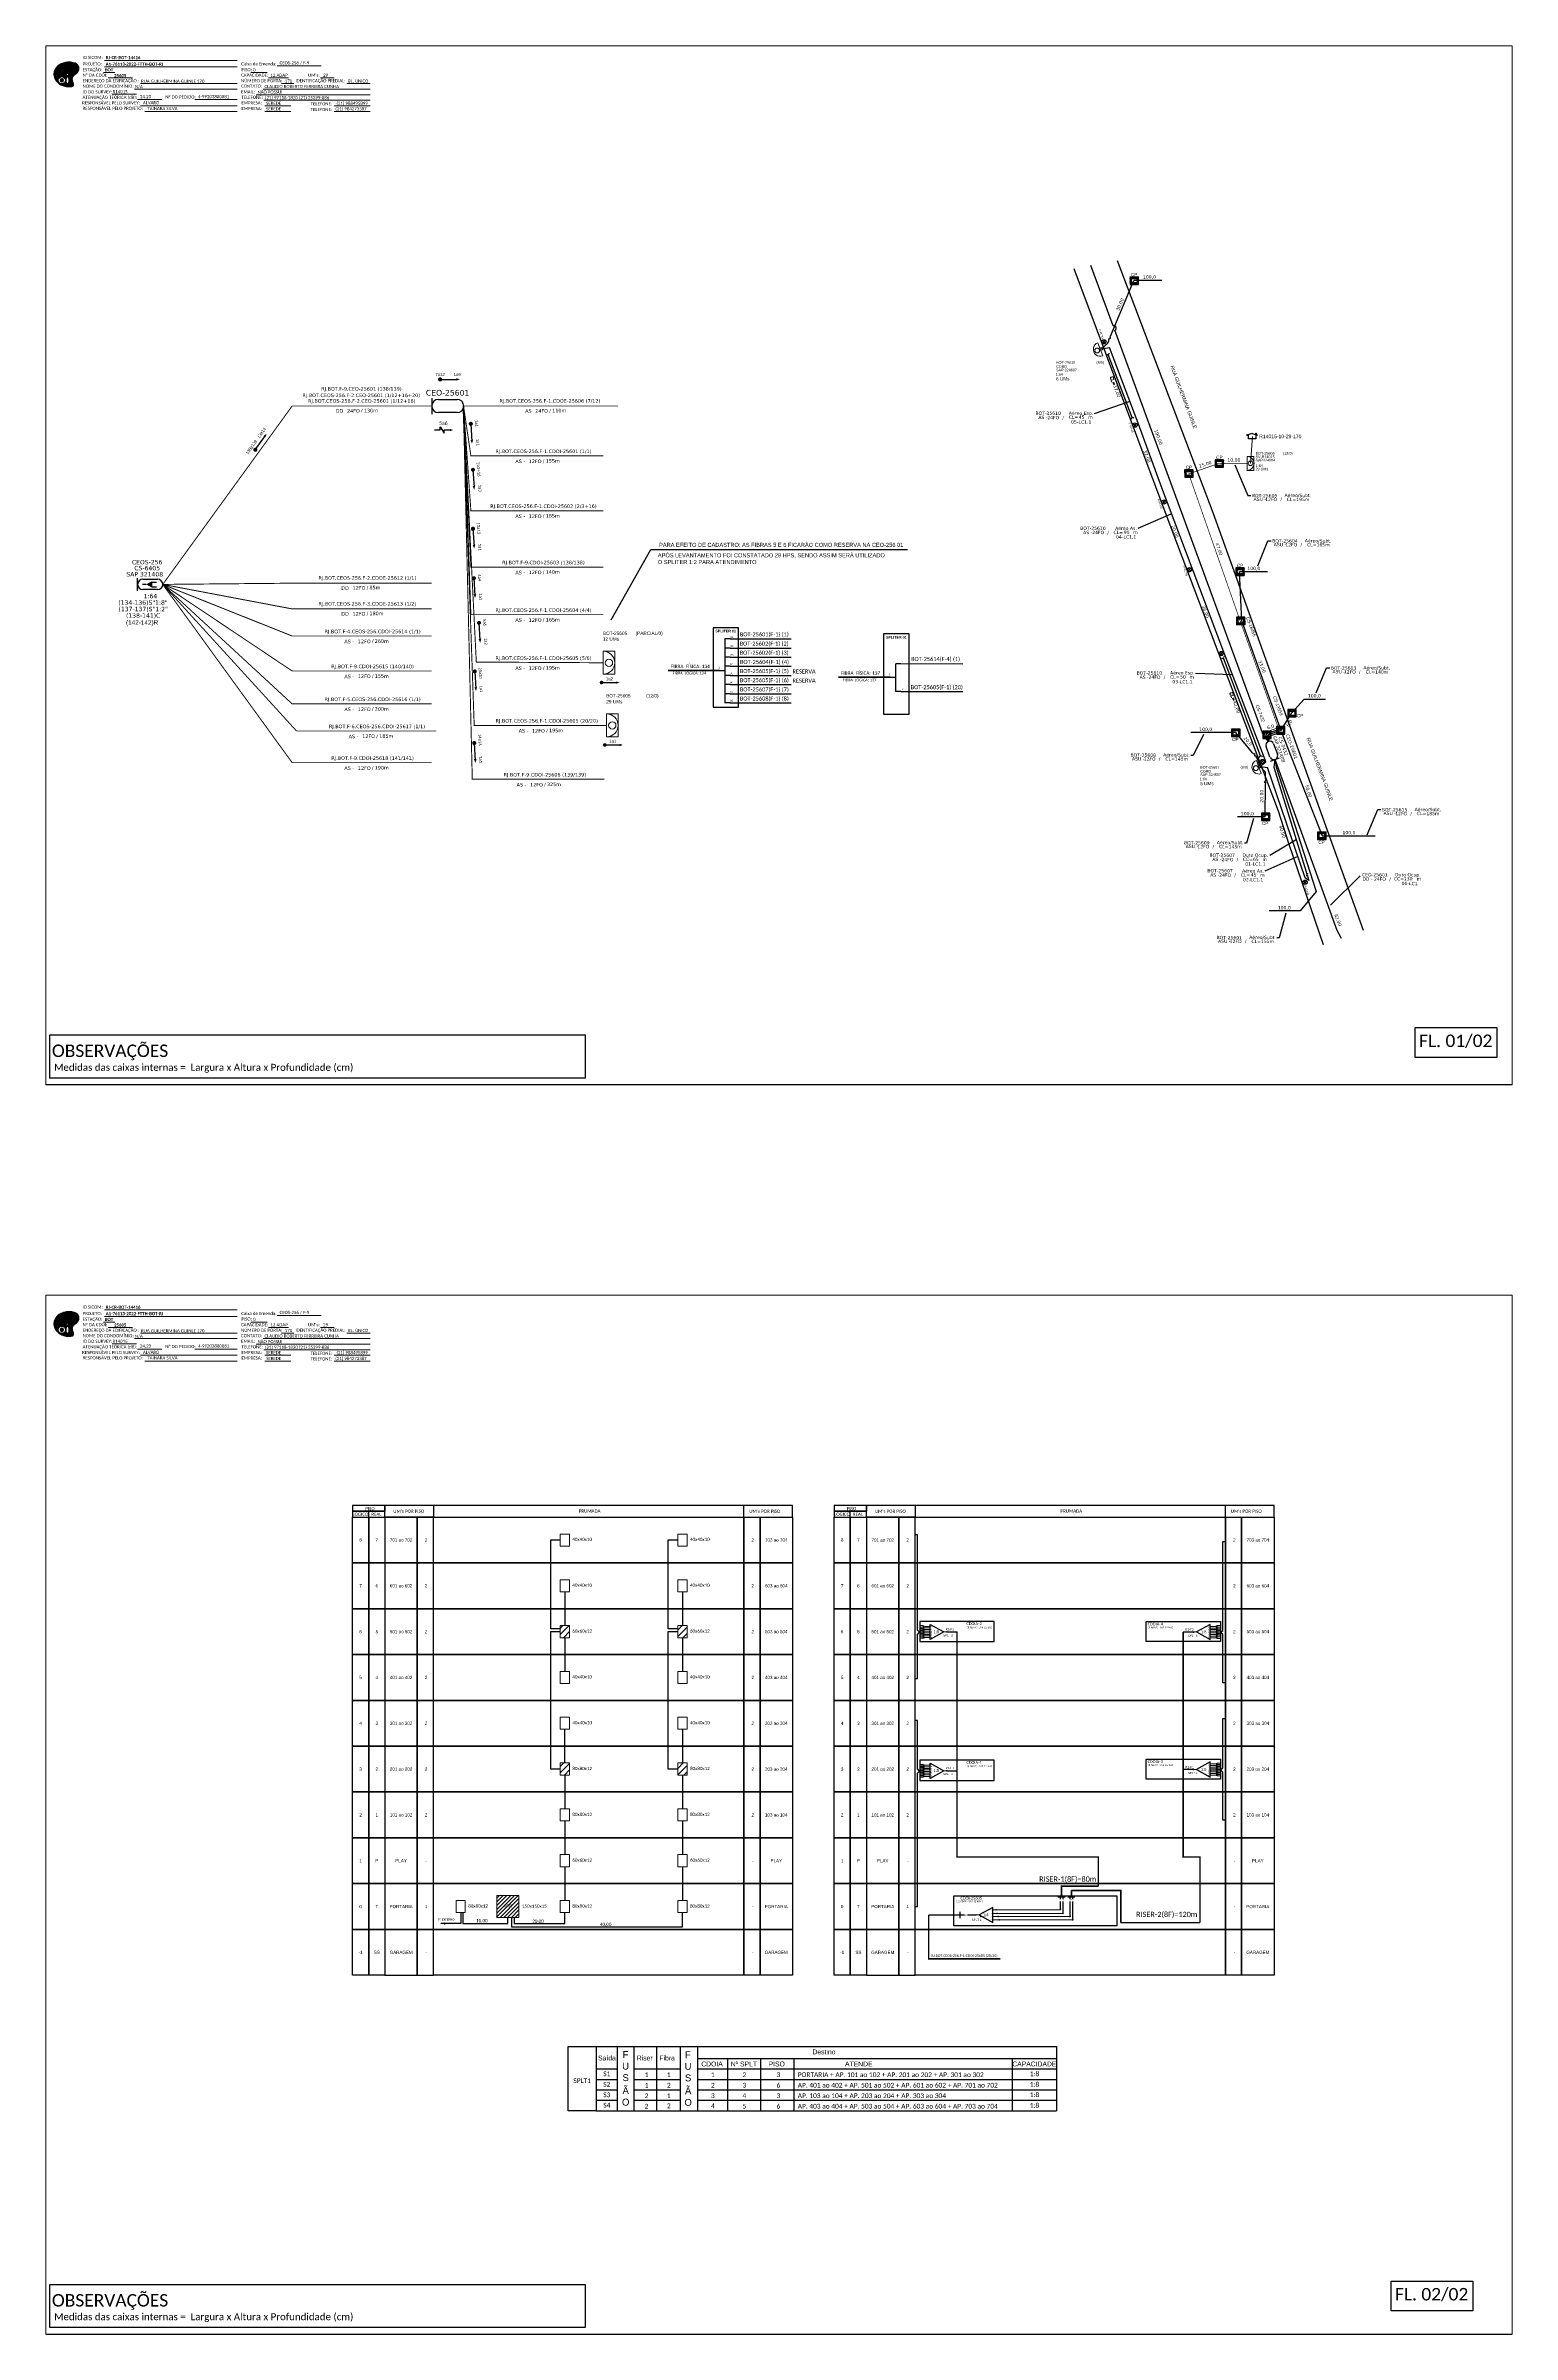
# Paper-space layout 'CDOI-25605' of a CAD drawing. Header units: millimetres. Extents: x 4.67 to 10.01, y 1.69 to 10.02.
# The model-space entities are those that its viewports show. They can reach past a viewport. Long polylines and large blocks are cut down to what shows.
import ezdxf
from ezdxf.enums import TextEntityAlignment as Align

# ---------------------------------------------------------------- set-up
doc = ezdxf.new("R2010")
doc.units = ezdxf.units.MM
doc.header["$MEASUREMENT"] = 0
for name, color, linetype in [('10.1-Caixas Subterrâneas', 5, 'Continuous'), ('20.4-CEOS', 1, 'Continuous'), ('20.5-CEO', 1, 'Continuous'), ('CAP a instalar', 1, 'Continuous'), ('celulas gpon', 7, 'Continuous'), ('label_cabos', 7, 'Continuous'), ('Legenda', 1, 'Continuous'), ('locais legendas', 7, 'Continuous'), ('QUADRA', 7, 'Continuous'), ('SETA', 7, 'Continuous'), ('Subida Lateral', 5, 'Continuous'), ('surveys', 7, 'Continuous'), ('surveys legendas', 7, 'Continuous')]:
    doc.layers.add(name, color=color, linetype=linetype)
for name, color, linetype, lineweight in [("20.0-LEGENDA DOS CDO'S", 1, 'Continuous', 0), ('20.1-CDO_INTERIOR', 1, 'Continuous', 0), ('20.2-CDO_POSTE', 1, 'Continuous', 5), ('20.6-CORDOALHA_SUPORTE', 7, 'Continuous', 25), ('40.1-ETIQUETAS', 1, 'Continuous', 20), ('CORDOALHA_SUPORTE', 7, 'Continuous', 25), ('Segmento Logradouro Texto', 7, 'Continuous', 0)]:
    doc.layers.add(name, color=color, linetype=linetype, lineweight=lineweight)
doc.layers.add('DROP DE CLIENTE', color=140, linetype='Continuous', plot=False)
doc.layers.add('EXTRA', color=50, linetype='Continuous', plot=False)
doc.styles.add('ARIAL', font='arial.ttf')
doc.styles.add('DIGICADE', font='arial.ttf')
doc.styles.add('ROMANS', font='romans')
doc.styles.add('siredit', font='verdana.ttf')
doc.styles.add('WMF-Calibri0', font='calibri.ttf')
doc.styles.add('WMF-Calibri1', font='calibrib.ttf')
doc.linetypes.add('FENCELINE1', pattern='A,0.25,-0.1,[133,ltypeshp.shx,S=0.1,R=0,X=-0.1,Y=0],-0.1,1', length=1.45)
doc.dimstyles.new('ISO-25', dxfattribs={"dimtxt": 2.5, "dimasz": 2.5, "dimexe": 1.25, "dimexo": 0.625, "dimtad": 1, "dimtxsty": 'Standard', "dimcen": 2.5, "dimadec": 0, "dimazin": 0, "dimtfac": 1, "dimtmove": 0, "dimatfit": 3, "dimfxl": 0, "dimarcsym": 0})
doc.dimstyles.get("Standard").update_dxf_attribs({"dimtxt": 0.18, "dimasz": 0.18, "dimexe": 0.18, "dimexo": 0.0625, "dimgap": 0.09, "dimtad": 0, "dimtih": 1, "dimtoh": 1, "dimdec": 4, "dimzin": 0, "dimdsep": 46, "dimtxsty": 'Standard', "dimcen": 0.09, "dimadec": 0, "dimazin": 0, "dimtfac": 1, "dimtdec": 4, "dimtofl": 0, "dimtmove": 0, "dimatfit": 3, "dimfxl": 0, "dimtolj": 1, "dimtzin": 0, "dimarcsym": 0})

# ---------------------------------------------------------------- blocks, each defined once
blk = doc.blocks.new('OI')
h = blk.add_hatch(color=40)
edge = h.paths.add_edge_path()
edge.add_spline(control_points=[(4.4, -0.7), (3.9, -1), (3.3, -1.5), (2.8, -2.6), (2.9, -3.5), (3.1, -4.3), (3.3, -4.9), (3.4, -5.4), (3.4, -5.9), (3.2, -6.4), (2.5, -6.6), (1.7, -6.6), (0.6, -6.7), (-0.6, -6.4), (-1.6, -6.1), (-2.8, -5.6), (-3.9, -4.8), (-4.9, -3.7), (-5.3, -2.6), (-5.6, -1.9), (-5.8, -1), (-5.7, 0.5), (-5.1, 2), (-4.1, 3), (-3.3, 3.6), (-2.4, 4.2), (-1.4, 4.4), (-0.6, 4.7), (0.8, 4.9), (2.2, 5), (3.8, 4.6), (4.7, 4.2), (5.4, 3.7), (5.8, 3), (6, 2.2), (6, 1.5), (5.7, 0.6), (5.3, 0.1), (4.9, -0.4), (4.5, -0.6), (4.4, -0.7)], knot_values=[0, 0, 0, 0, 1.60434, 2.417191, 3.427595, 4.282808, 4.776746, 5.304182, 5.888771, 6.258406, 6.858137, 7.79129, 8.986195, 10.124242, 11.187857, 12.242908, 13.953784, 15.414161, 16.515391, 17.349188, 17.675853, 19.552021, 21.515531, 22.568638, 23.63245, 24.621084, 25.782718, 26.745347, 27.142653, 29.870543, 31.004649, 31.921532, 32.709589, 33.801391, 34.042471, 35.192333, 35.971461, 36.628871, 37.254359, 37.836911, 37.836911, 37.836911, 37.836911], degree=3, periodic=0)
h.paths.add_polyline_path([(1.1, -0.9, -1), (0, -0.9, -1)], flags=16)
edge = h.paths.add_edge_path(flags=16)
edge.add_ellipse((0.6, -3.6), major_axis=(-0.02, 1.71), ratio=0.361305, start_angle=0, end_angle=360)
h.paths.add_polyline_path([(-0.4, -3.6, -1), (-3.8, -3.6, -1)], flags=16)
edge = h.paths.add_edge_path(flags=0)
edge.add_ellipse((-2.1, -3.6), major_axis=(0, 0.885), ratio=0.758294, start_angle=0, end_angle=360)
at = {"color": 40}
for centre, radius in [((-2.1, -3.6), 1.72), ((0.5, -0.9), 0.587)]:
    blk.add_circle(centre, radius, dxfattribs=at)
blk.add_ellipse((-2.1, -3.6), major_axis=(0, 0.885), ratio=0.758294, start_param=-3.141592653589792, end_param=3.141592653589792, dxfattribs=at)
blk.add_ellipse((0.6, -3.6), major_axis=(-0.02, 1.71), ratio=0.361305, dxfattribs=at)
at = {"color": 40, "start_tangent": (-0.800898, -0.598801), "end_tangent": (-0.800898, -0.598801)}
blk.add_spline([(4.4, -0.7), (3.2, -1.8), (2.9, -2.5), (2.9, -3.5), (3.1, -4.4), (3.3, -4.8), (3.4, -5.4), (3.4, -6), (3.2, -6.3), (2.7, -6.5), (1.7, -6.6), (0.5, -6.6), (-0.6, -6.4), (-1.6, -6.1), (-2.6, -5.7), (-3.9, -4.7), (-4.9, -3.6), (-5.4, -2.6), (-5.6, -1.8), (-5.7, -1.5), (-5.6, 0.4), (-4.8, 2.2), (-4.1, 3), (-3.3, 3.6), (-2.4, 4.1), (-1.3, 4.5), (-0.4, 4.7), (0, 4.8), (2.7, 4.8), (3.8, 4.5), (4.7, 4.2), (5.3, 3.7), (5.9, 2.7), (5.9, 2.5), (5.9, 1.3), (5.7, 0.6), (5.3, 0.1), (4.8, -0.4), (4.4, -0.7)], degree=3, dxfattribs=at)
blk = doc.blocks.new('CEOS_RP_CT_DRT')
at = {"layer": '20.4-CEOS', "color": 0}
for p, q in [((-4.54, 1.19), (-1.19, 1.19)), ((-1.19, -1.19), (-4.54, -1.19))]:
    blk.add_line(p, q, dxfattribs=at)
for points in [[(-5.73, -1.43), (-5.73, 1.44)], [(-3.79, 0), (-4.59, 0)], [(-2.47, 0.48), (-1.45, 0.48)], [(-2.47, -0.52), (-1.45, -0.52)]]:
    blk.add_lwpolyline(points, dxfattribs=at)
blk.add_lwpolyline([(-3.79, 0, 0, 1.47, 0), (-2.41, 0, 1.47, 1.47, 0)], format="xyseb", dxfattribs=at)
for centre, start, end in [((-4.54, 0), 90, 270), ((-1.19, 0), 270, 90)]:
    blk.add_arc(centre, 1.19, start, end, dxfattribs=at)
at = {"layer": '20.4-CEOS', "color": 7, "style": 'siredit'}
for tag, p in [('Nº_DA_CEOS', (-2.86, 5.6)), ('LOCAL', (-2.86, 4.24)), ('SAP', (-2.86, 2.78)), ('RACIO_SPLITAGEM', (-2.86, -1.88)), ('FIBRAS_SPLITTER', (-2.86, -3.58)), ('FIBRAS_TOP_C', (-2.86, -5.08)), ('RESERVA_FINAIS', (-2.86, -6.39))]:
    blk.add_attdef(tag, text='', height=1.01, dxfattribs=at).set_placement(p, align=Align.TOP_CENTER)
blk = doc.blocks.new('ETIQUETA_RS5F')
at = {"layer": '40.1-ETIQUETAS', "color": 0, "style": 'siredit'}
blk.add_text('/', height=1.5, dxfattribs=at).set_placement((1.58, -1.95), align=Align.MIDDLE_RIGHT)
for tag, p in [('ETIQUETA_R_SECUNDARIA', (1.21, 2.1)), ('ETIQUETA_R_PRIMARIA', (1.21, 4.1)), ('F_ATIVAS/F_MORTAS', (1.14, -4.24))]:
    blk.add_attdef(tag, text='', height=1.5, dxfattribs=at).set_placement(p, align=Align.MIDDLE_CENTER)
for tag, p in [('TIPO_CABO', (-6.58, -2.12)), ('CAP_CABO', (0.4, -2.09))]:
    blk.add_attdef(tag, text='', height=1.5, dxfattribs=at).set_placement(p, align=Align.MIDDLE_RIGHT)
for tag, p in [('FUSÃO_1', (0.85, -8.39)), ('FUSÃO_2', (0.85, -10.6)), ('FUSÃO_3', (0.85, -12.93)), ('FUSÃO_4', (0.85, -15.14)), ('FUSÃO_5', (0.85, -17.16))]:
    blk.add_attdef(tag, text='', height=1.5, dxfattribs=at).set_placement(p, align=Align.CENTER)
blk.add_attdef('METROS', text='', height=1.5, dxfattribs=at).set_placement((2.14, -1.95), align=Align.MIDDLE_LEFT)
blk = doc.blocks.new('CDOI_INT')
at = {"layer": '20.1-CDO_INTERIOR', "color": 0, "lineweight": 18}
blk.add_lwpolyline([(4.25, -4.25), (4.25, 4.25), (0, 4.25), (0, -4.25)], close=True, dxfattribs=at)
blk.add_circle((2.12, 0), 1.36, dxfattribs=at)
blk.add_arc((0, 0), 4.25, 270, 90, dxfattribs=at)
at = {"layer": "20.0-LEGENDA DOS CDO'S", "color": 0, "style": 'ARIAL'}
for tag, p in [('CDO_N', (-0.08, 10.38)), ('SURVEY', (-0.08, 8.2)), ('SPLITER_1', (21.18, 10.38)), ('SPLITER_2', (21.19, 8.68)), ('SAP', (-0.08, 6.23)), ('1:XX', (5.94, -2.22)), ('UMS', (5.94, -4.24))]:
    blk.add_attdef(tag, p, '', height=1.36, dxfattribs=at)
blk.add_attdef('FIBRAS_UTILIZADAS', text='', height=1.36, dxfattribs=at).set_placement((15.34, 10.38), align=Align.CENTER)
blk = doc.blocks.new('SURVEY_SURVEY')
for p, q in [((0, 0.0000152), (-0.0000151, 0.0000108)), ((-0.0000151, 0.0000108), (-0.0000104, 0.0000108)), ((-0.0000103, 0), (-0.0000103, 0.0000108)), ((0.0000103, 0), (-0.0000103, 0)), ((0, 0.0000152), (0.0000151, 0.0000108)), ((0.0000101, 0.0000159), (0.0000117, 0.0000159)), ((0.0000101, 0.0000123), (0.0000101, 0.0000159)), ((0.0000151, 0.0000108), (0.0000103, 0.0000108)), ((0.0000103, 0.0000108), (0.0000103, 0)), ((0.0000117, 0.0000159), (0.0000117, 0.0000119))]:
    blk.add_line(p, q)
blk = doc.blocks.new('*U5')
at = {"color": 0}
blk.add_line((2.14, -0.58), (-2.1, -0.68), dxfattribs=at)
for centre, radius in [((0, 0.38), 0.733), ((0.03, -1.03), 0.393)]:
    blk.add_circle(centre, radius, dxfattribs=at)
blk.add_arc((0.02, -0.63), 2.12, 1.37817, 181.37817, dxfattribs=at)
blk = doc.blocks.new('Inst CDOE-8 CAIXA DIST OPT CDOE 48F_8D C_SPL OPTAP')
at = {"layer": "20.0-LEGENDA DOS CDO'S", "color": 0}
for tag, p, style, flags in [('ID_ATIVIDADE', (0.12, 6.47), 'ARIAL', 3), ('FATOR', (7.92, 6.47), 'ARIAL', 1), ('QTDE', (0.23, -0.97), 'DIGICADE', 3)]:
    blk.add_attdef(tag, p, '', height=0.8, rotation=0.11799, dxfattribs=dict(at, style=style, flags=flags))
at = {"layer": "20.0-LEGENDA DOS CDO'S", "color": 0, "style": 'ARIAL'}
for tag, p, height in [('1:XX', (-0.01, 1.7), 0.8), ('SAP', (0.12, 2.96), 0.8), ('CORDOALHA', (0.12, 4.02), 0.8), ('FID', (0.12, 5.25), 0.8), ('UMS', (0.14, 0.22), 1)]:
    blk.add_attdef(tag, p, '', height=height, rotation=0.11799, dxfattribs=at)
blk.add_attdef('FIBRAS_UTILIZADAS', text='', height=0.8, rotation=0.11799, dxfattribs=at).set_placement((13.48, 5.26), align=Align.CENTER)
blk = doc.blocks.new('*X8')
at = {"color": 0, "linetype": 'Continuous'}
for p, q in [((-1.25, 0.34099), (-0.49099, 1.1)), ((-1.25, 0.517767), (-0.667767, 1.1)), ((-1.25, 0.694544), (-0.844544, 1.1)), ((-1.25, 0.87132), (-1.02132, 1.1)), ((-1.25, 1.048097), (-1.198097, 1.1)), ((-1.25, 0.164214), (-0.8035, 0.610714)), ((-1.25, -0.012563), (-0.8035, 0.433937)), ((-1.25, -0.18934), (-0.8035, 0.25716)), ((-1.25, -0.366117), (-0.8035, 0.080383)), ((-0.789214, 0.625), (-0.314214, 1.1)), ((-0.612437, 0.625), (-0.137437, 1.1)), ((-0.43566, 0.625), (0.03934, 1.1)), ((-0.258883, 0.625), (0.216117, 1.1)), ((-0.082107, 0.625), (0.392893, 1.1)), ((0.09467, 0.625), (0.56967, 1.1)), ((0.271447, 0.625), (0.746447, 1.1)), ((0.448223, 0.625), (0.923223, 1.1)), ((0.625, 0.625), (1.1, 1.1)), ((0.801777, 0.625), (1.25, 1.073223)), ((0.8035, 0.449947), (1.25, 0.896447)), ((0.8035, 0.27317), (1.25, 0.71967)), ((0.8035, 0.096393), (1.25, 0.542893)), ((0.8035, -0.080383), (1.25, 0.366117)), ((0.8035, -0.25716), (1.25, 0.18934)), ((0.8035, -0.433937), (1.25, 0.012563)), ((-1.25, -0.542893), (-0.8035, -0.096393)), ((-1.25, -0.71967), (-0.8035, -0.27317)), ((-1.25, -0.896447), (-0.8035, -0.449947)), ((-1.25, -1.073223), (-0.801777, -0.625)), ((-1.1, -1.1), (-0.625, -0.625)), ((-0.923223, -1.1), (-0.448223, -0.625)), ((-0.746447, -1.1), (-0.271447, -0.625)), ((-0.56967, -1.1), (-0.09467, -0.625)), ((-0.392893, -1.1), (0.082107, -0.625)), ((-0.216117, -1.1), (0.258883, -0.625)), ((-0.03934, -1.1), (0.43566, -0.625)), ((0.137437, -1.1), (0.612437, -0.625)), ((0.314214, -1.1), (0.789214, -0.625)), ((0.49099, -1.1), (1.25, -0.34099)), ((0.667767, -1.1), (1.25, -0.517767)), ((0.8035, -0.610714), (1.25, -0.164214)), ((0.844544, -1.1), (1.25, -0.694544)), ((1.02132, -1.1), (1.25, -0.87132)), ((1.198097, -1.1), (1.25, -1.048097))]:
    blk.add_line(p, q, dxfattribs=at)
blk = doc.blocks.new('Inst CB DT OCUP CFOA-SM-DD-G-24')
at = {"layer": 'label_cabos', "color": 0, "style": 'siredit'}
for tag, flags, p in [('ID_ATIVIDADE', 3, (1.31, 2.67)), ('FATOR', 1, (11.56, 2.55))]:
    blk.add_attdef(tag, text='', height=1, rotation=359.69001, dxfattribs=dict(at, flags=flags)).set_placement(p, align=Align.MIDDLE_CENTER)
for tag, p in [('TIPO_CABO', (1.11, 0)), ('DESTINO_CABO', (3.13, 1.26)), ('CABO', (4.69, -0.05)), ('/', (7.71, -0.05)), ('LANCE', (10.41, 0.02)), ('TIPO_CABO', (13.11, 1.24)), ('UND', (16.46, 0)), ('FID', (13.65, -1.41))]:
    blk.add_attdef(tag, text='', height=1, rotation=359.69001, dxfattribs=at).set_placement(p, align=Align.MIDDLE_CENTER)
blk.add_attdef('QTDE', (11.93, -0.45), '', height=1, rotation=359.69001, dxfattribs=at)
blk = doc.blocks.new('LEGENDA DOS CABOS')
at = {"layer": 'EXTRA', "color": 0, "style": 'siredit'}
for tag, p in [('ID', (4.6, 0.97)), ('XX', (9.03, 0.97))]:
    blk.add_attdef(tag, text='', height=0.48, rotation=359.69001, dxfattribs=at).set_placement(p, align=Align.MIDDLE_CENTER)
at = {"layer": 'Legenda', "color": 0, "style": 'siredit'}
for tag, p in [('TIPO_CABO', (1.31, 0)), ('CABO', (4.69, -0.05)), ('/', (6.81, -0.05)), ('METROS', (10.03, -0.05))]:
    blk.add_attdef(tag, text='', height=0.8, rotation=359.69001, dxfattribs=at).set_placement(p, align=Align.MIDDLE_CENTER)
blk = doc.blocks.new('Inst CB ESP CFOA-SM-AS-80-TS-24')
at = {"layer": 'label_cabos', "color": 0, "style": 'siredit'}
for tag, flags, p in [('ID_ATIVIDADE', 3, (1.31, 2.67)), ('FATOR', 1, (11.56, 2.55))]:
    blk.add_attdef(tag, text='', height=1, rotation=359.69001, dxfattribs=dict(at, flags=flags)).set_placement(p, align=Align.MIDDLE_CENTER)
for tag, p in [('TIPO_CABO', (1.76, 0)), ('DESTINO_CABO', (3.13, 1.26)), ('CABO', (4.69, -0.05)), ('/', (7.71, -0.05)), ('LANCE', (10.81, 0)), ('TIPO_CABO', (13.11, 1.24)), ('UND', (15.96, 0)), ('FID', (13.15, -1.41))]:
    blk.add_attdef(tag, text='', height=1, rotation=359.69001, dxfattribs=at).set_placement(p, align=Align.MIDDLE_CENTER)
blk.add_attdef('QTDE', (12.43, -0.47), '', height=1, rotation=359.69001, dxfattribs=at)
blk = doc.blocks.new('Inst CB AS CFOA-SM-AS-80-TS-24')
at = {"layer": 'label_cabos', "color": 0, "style": 'siredit'}
for tag, flags, p in [('ID_ATIVIDADE', 3, (1.31, 2.67)), ('FATOR', 1, (11.56, 2.55))]:
    blk.add_attdef(tag, text='', height=1, rotation=359.69001, dxfattribs=dict(at, flags=flags)).set_placement(p, align=Align.MIDDLE_CENTER)
for tag, p in [('TIPO_CABO', (1.76, 0)), ('DESTINO_CABO', (3.13, 1.26)), ('CABO', (4.69, -0.05)), ('/', (7.71, -0.05)), ('LANCE', (10.81, 0)), ('TIPO_CABO', (13.11, 1.24)), ('UND', (15.96, 0)), ('FID', (13.15, -1.41))]:
    blk.add_attdef(tag, text='', height=1, rotation=359.69001, dxfattribs=at).set_placement(p, align=Align.MIDDLE_CENTER)
blk.add_attdef('QTDE', (12.43, -0.47), '', height=1, rotation=359.69001, dxfattribs=at)
blk = doc.blocks.new('Inst CORD ALUMINIO 4.8 MM 3F(sem recursos)')
at = {"layer": '20.6-CORDOALHA_SUPORTE', "color": 0, "lineweight": 0, "style": 'ROMANS'}
for tag, p, flags in [('ID_ATIVIDADE', (-5.2, -6.67), 3), ('FATOR', (-5.2, -4.44), 3), ('FID', (-5.2, -8.9), 1)]:
    blk.add_attdef(tag, p, '', height=1, dxfattribs=dict(at, flags=flags))
blk.add_attdef('LANCE', text='', height=1, dxfattribs=at).set_placement((-0.54, -2.21), align=Align.RIGHT)
at = {"layer": '20.6-CORDOALHA_SUPORTE', "color": 0, "style": 'siredit'}
blk.add_attdef('QTDE', (-0.54, -2.21), '', height=1, rotation=359.69001, dxfattribs=at)
blk = doc.blocks.new('Inst CB DT OCUP CFOA-SM-AS-80-TS-24')
at = {"layer": 'label_cabos', "color": 0, "style": 'siredit'}
for tag, flags, p in [('ID_ATIVIDADE', 3, (1.31, 2.67)), ('FATOR', 1, (11.56, 2.55))]:
    blk.add_attdef(tag, text='', height=1, rotation=359.69001, dxfattribs=dict(at, flags=flags)).set_placement(p, align=Align.MIDDLE_CENTER)
for tag, p in [('TIPO_CABO', (1.76, 0)), ('DESTINO_CABO', (3.13, 1.26)), ('CABO', (4.69, -0.05)), ('/', (7.71, -0.05)), ('LANCE', (10.91, 0)), ('TIPO_CABO', (13.11, 1.24)), ('UND', (15.96, 0)), ('FID', (13.15, -1.41))]:
    blk.add_attdef(tag, text='', height=1, rotation=359.69001, dxfattribs=at).set_placement(p, align=Align.MIDDLE_CENTER)
blk.add_attdef('QTDE', (12.43, -0.47), '', height=1, rotation=359.69001, dxfattribs=at)
blk = doc.blocks.new('SPLITTER_')
blk.add_point((0, 0))
at = {"style": 'ARIAL', "flags": 4}
blk.add_attdef('SPLT', (0, -3.3), '', height=1.5, dxfattribs=at)
blk = doc.blocks.new('SPLT_1-8_SC-APC')
at = {"color": 1, "lineweight": 0}
blk.add_lwpolyline([(-17, -7.5), (-19.3, -7.5)], dxfattribs=at)
at = {"color": 1}
blk.add_lwpolyline([(-7.4, -2.1), (-17, -7.5), (-7.4, -13), (-7.4, -2.1)], dxfattribs=at)
at = {"color": 3, "lineweight": 0}
for points in [[(-3, -3.5), (-7.4, -3.5)], [(-7.4, -4.7), (-3, -4.7)], [(-7.4, -5.8), (-3, -5.8)], [(-7.4, -7), (-3, -7)], [(-7.4, -8.1), (-3, -8.1)], [(-7.4, -9.3), (-3, -9.3)], [(-7.4, -10.4), (-3, -10.4)], [(-7.4, -11.6), (-3, -11.6)], [(-2.4, -3), (-2.4, -4)], [(-2.4, -3), (0, -3)], [(-2.4, -4), (0, -4)], [(-2.4, -4.2), (-2.4, -5.2)], [(-2.4, -4.2), (0, -4.2)], [(-2.4, -5.2), (0, -5.2)], [(-2.4, -5.3), (-2.4, -6.3)], [(-2.4, -5.3), (0, -5.3)], [(-2.4, -6.3), (0, -6.3)], [(-2.4, -6.5), (-2.4, -7.5)], [(-2.4, -6.5), (0, -6.5)], [(-2.4, -7.5), (0, -7.5)], [(-2.4, -7.6), (-2.4, -8.6)], [(-2.4, -7.6), (0, -7.6)], [(-2.4, -8.6), (0, -8.6)], [(-2.4, -8.8), (-2.4, -9.8)], [(-2.4, -8.8), (0, -8.8)], [(-2.4, -9.8), (0, -9.8)], [(-2.4, -9.9), (-2.4, -10.9)], [(-2.4, -9.9), (0, -9.9)], [(-2.4, -10.9), (0, -10.9)], [(-2.4, -11.1), (-2.4, -12.1)], [(-2.4, -11.1), (0, -11.1)], [(-2.4, -12.1), (0, -12.1)]]:
    blk.add_lwpolyline(points, dxfattribs=at)
for points in [[(-3, -3.2), (-2.4, -3.2), (-2.4, -3.8), (-3, -3.8)], [(-3, -4.4), (-2.4, -4.4), (-2.4, -5), (-3, -5)], [(-3, -5.5), (-2.4, -5.5), (-2.4, -6.1), (-3, -6.1)], [(-3, -6.7), (-2.4, -6.7), (-2.4, -7.3), (-3, -7.3)], [(-3, -7.8), (-2.4, -7.8), (-2.4, -8.4), (-3, -8.4)], [(-3, -9), (-2.4, -9), (-2.4, -9.6), (-3, -9.6)], [(-3, -10.1), (-2.4, -10.1), (-2.4, -10.7), (-3, -10.7)], [(-3, -11.3), (-2.4, -11.3), (-2.4, -11.9), (-3, -11.9)]]:
    blk.add_lwpolyline(points, close=True, dxfattribs=at)
at = {"color": 1, "style": 'ARIAL'}
for s, height, p in [('1:8', 2, (-13.9, -8.4)), ('S1', 0.75, (-8.7, -3.8)), ('S2', 0.75, (-8.7, -5)), ('S3', 0.75, (-8.7, -6.2)), ('S4', 0.75, (-8.7, -7.4)), ('S5', 0.75, (-8.7, -8.6)), ('S6', 0.75, (-8.7, -9.7)), ('S7', 0.75, (-8.7, -10.8)), ('S8', 0.75, (-8.7, -11.9))]:
    blk.add_text(s, height=height, dxfattribs=at).set_placement(p)

msp = doc.modelspace()

# ---------------------------------------------------------------- hatches: boundary and pattern name
h = msp.add_hatch()
h.set_pattern_fill('ANSI31', color=1, scale=0.8, style=0)
h.set_pattern_definition([(45, (-583.9818, -447.2962), (-1.796051, 1.796051), [])])
h.paths.add_polyline_path([(306.6, 410.8), (301.3, 410.8), (301.3, 403.9), (306.6, 403.9)])
h.paths.add_polyline_path([(373.8, 410.8), (368.5, 410.8), (368.5, 403.9), (373.8, 403.9)])
h.paths.add_polyline_path([(373.8, 332.3), (368.5, 332.3), (368.5, 325.4), (373.8, 325.4)])
h.paths.add_polyline_path([(306.6, 332.3), (301.3, 332.3), (301.3, 325.4), (306.6, 325.4)])
h = msp.add_hatch(color=3)
h.dxf.hatch_style = 1
edge = h.paths.add_edge_path()
edge.add_arc((522.4, 407.2), 0.205, 0, 360)
h = msp.add_hatch(color=3)
h.dxf.hatch_style = 1
edge = h.paths.add_edge_path()
edge.add_arc((663.4, 407.1), 0.205, 0, 360)
h = msp.add_hatch(color=3)
h.dxf.hatch_style = 1
edge = h.paths.add_edge_path()
edge.add_arc((522.4, 327.8), 0.205, 0, 360)
h = msp.add_hatch(color=3)
h.dxf.hatch_style = 1
edge = h.paths.add_edge_path()
edge.add_arc((663.4, 328.6), 0.205, 0, 360)
h = msp.add_hatch()
h.set_pattern_fill('ANSI31', color=1, scale=0.48)
h.set_pattern_definition([(45, (-151.309, 2362.469), (-1.0776307, 1.0776307), [])])
h.paths.add_polyline_path([(277.7, 256.5), (265.1, 256.5), (265.1, 243.9), (277.7, 243.9)])
h.paths.add_polyline_path([(268.9, 249.2), (274.3, 249.2), (274.3, 252), (268.9, 252)], flags=24)
h = msp.add_hatch(color=3)
h.dxf.hatch_style = 1
edge = h.paths.add_edge_path()
edge.add_arc((538.9, 245.4), 0.205, 0, 360)
h = msp.add_hatch(color=3)
h.dxf.hatch_style = 1
edge = h.paths.add_edge_path()
edge.add_arc((550.5, 248.4), 0.205, 0, 360)
h = msp.add_hatch(color=3)
h.dxf.hatch_style = 1
edge = h.paths.add_edge_path()
edge.add_arc((551.1, 246.3), 0.205, 0, 360)
h = msp.add_hatch(color=3)
h.dxf.hatch_style = 1
edge = h.paths.add_edge_path()
edge.add_arc((551.7, 244.5), 0.205, 0, 360)
h = msp.add_hatch(color=3)
h.dxf.hatch_style = 1
edge = h.paths.add_edge_path()
edge.add_arc((552.3, 242.6), 0.205, 0, 360)
h = msp.add_hatch(color=3)
h.dxf.hatch_style = 1
edge = h.paths.add_edge_path()
edge.add_arc((587.2, 248.4), 0.164, 0, 360)
h = msp.add_hatch(color=3)
h.dxf.hatch_style = 1
edge = h.paths.add_edge_path()
edge.add_arc((588.7, 246.3), 0.164, 0, 360)
h = msp.add_hatch(color=3)
h.dxf.hatch_style = 1
edge = h.paths.add_edge_path()
edge.add_arc((592.7, 244.5), 0.164, 0, 360)
h = msp.add_hatch(color=3)
h.dxf.hatch_style = 1
edge = h.paths.add_edge_path()
edge.add_arc((594.2, 242.6), 0.164, 0, 360)

# ---------------------------------------------------------------- linework, layer by layer
at = {"color": 1}
for p, q in [((613, 1081.2), (611.3, 1079.4)), ((611.3, 1081.1), (613.1, 1079.4)), ((629.1, 1033.5), (630.9, 1031.8)), ((630.8, 1033.6), (629.2, 1031.8)), ((647.3, 989.6), (645.6, 987.8)), ((645.6, 989.5), (647.3, 987.9)), ((660.2, 950.9), (662, 949.2)), ((661.9, 950.9), (660.3, 949.2)), ((678.4, 902.9), (680.2, 901.3)), ((680.1, 903), (678.5, 901.2)), ((701.9, 841.2), (703.6, 839.5)), ((703.6, 841.2), (701.9, 839.5)), ((726.3, 772.1), (728.1, 770.4)), ((728, 772.2), (726.4, 770.4))]:
    msp.add_line(p, q, dxfattribs=at)
at = {"color": 7, "linetype": 'Continuous'}
for p, q in [((395.4, 910.5), (395.4, 873.9)), ((398.4, 910.5), (395.4, 910.5)), ((398.5, 905.2), (395.5, 905.2)), ((392.3, 892.4), (395.4, 892.4)), ((398.5, 900), (395.5, 900)), ((398.5, 894.8), (395.5, 894.8)), ((493, 896.2), (493, 880.4)), ((496.1, 896.2), (493.1, 896.2)), ((398.5, 889.6), (395.5, 889.6)), ((398.5, 884.3), (395.5, 884.3)), ((398.5, 879.1), (395.5, 879.1)), ((489.8, 888.6), (493, 888.6)), ((496.1, 880.4), (493.1, 880.4)), ((398.5, 873.9), (395.5, 873.9))]:
    msp.add_line(p, q, dxfattribs=at)
at = {"color": 10, "linetype": 'Continuous'}
for p, q in [((398.4, 910.5), (433.3, 910.5)), ((398.5, 905.2), (433.4, 905.2)), ((398.5, 900), (433.4, 900)), ((398.5, 894.8), (433.4, 894.8)), ((496.1, 896.3), (531.5, 896.2)), ((398.5, 889.6), (433.4, 889.6)), ((398.5, 884.4), (433.4, 884.3)), ((398.5, 879.1), (433.4, 879.1)), ((496.1, 880.4), (531.5, 880.4)), ((398.5, 873.9), (433.4, 873.9))]:
    msp.add_line(p, q, dxfattribs=at)
at = {"color": 1, "linetype": 'Continuous', "lineweight": 60}
for p, q in [((392.3, 892.4), (363, 892.4)), ((489.9, 888.6), (460.5, 888.5))]:
    msp.add_line(p, q, dxfattribs=at)
at = {"color": 5}
msp.add_line((585.9, 255.8), (590, 255.8), dxfattribs=at)
at = {"color": 6}
msp.add_line((591.5, 255.8), (595.6, 255.8), dxfattribs=at)
for p, q in [((305.8, 170.1), (585, 170.1)), ((305.8, 133.5), (305.8, 170.1)), ((321.9, 170.1), (321.9, 133.5)), ((321.9, 157.4), (333.8, 157.4)), ((333.8, 170.1), (333.8, 133.5)), ((343.6, 133.5), (343.6, 170.1)), ((343.6, 157.4), (369.9, 157.4)), ((356.3, 170.1), (356.3, 133.5)), ((369.9, 170.1), (369.9, 133.5)), ((379.7, 170.1), (379.7, 133.5)), ((379.7, 163.4), (585, 163.4)), ((379.7, 157.4), (585, 157.4)), ((396.9, 163.4), (396.9, 133.5)), ((415.9, 163.4), (415.9, 133.5)), ((434.8, 163.4), (434.8, 133.5)), ((559.7, 163.4), (559.7, 133.5)), ((585, 170.1), (585, 133.5)), ((321.9, 151.4), (333.8, 151.4)), ((321.9, 145.5), (333.8, 145.5)), ((343.6, 151.4), (369.9, 151.4)), ((343.6, 145.5), (369.9, 145.5)), ((379.7, 151.4), (585, 151.4)), ((379.7, 145.5), (585, 145.5)), ((321.9, 139.5), (333.8, 139.5)), ((321.9, 133.5), (333.8, 133.5)), ((343.6, 139.5), (369.9, 139.5)), ((343.6, 133.5), (369.9, 133.5)), ((379.7, 139.5), (585, 139.5)), ((379.7, 133.5), (585, 133.5))]:
    msp.add_line(p, q)
for points in [[(7.1, 655.6), (845.7, 655.6), (845.7, 1249.6), (7.1, 1249.6), (7.1, 655.6)], [(7.1, 5.7), (845.7, 5.7), (845.7, 599.7), (7.1, 599.7), (7.1, 5.7)], [(191.8, 472.9), (191.8, 476.2)], [(201, 472.9), (434.1, 472.9), (434.1, 479.5), (201, 479.5), (201, 479.5), (201, 476.2)], [(229.1, 472.9), (229.1, 479.5)], [(406.3, 472.9), (406.3, 479.5)], [(467.1, 472.9), (467.1, 476.2)], [(476.4, 472.9), (709.5, 472.9), (709.5, 479.5), (476.4, 479.5), (476.4, 479.5), (476.4, 476.2)], [(504.4, 472.9), (504.4, 479.5)], [(681.7, 472.9), (681.7, 479.5)], [(321.9, 133.5), (305.8, 133.5)], [(333.8, 133.5), (379.7, 133.5)]]:
    msp.add_lwpolyline(points)
at = {"color": 7, "lineweight": 0}
for points in [[(40.1, 1234.2), (46.6, 1234.2)], [(40.6, 1241.2), (116.6, 1241.2)], [(40.6, 1237.5), (116.6, 1237.5)], [(42.7, 1231.2), (56.7, 1231.2)], [(124.3, 1234.3), (133.8, 1234.3)], [(134.4, 1231.2), (146, 1231.2)], [(139.4, 1238), (164.5, 1238)], [(164.3, 1231.2), (172, 1231.2)], [(45, 1221.8), (59, 1221.8)], [(57.9, 1224.8), (116.6, 1224.8)], [(59.6, 1218.8), (73.5, 1218.8)], [(61.3, 1227.9), (116.6, 1227.9)], [(92.4, 1218.8), (116.6, 1218.8)], [(127.5, 1221.6), (192.7, 1221.6)], [(131.5, 1224.8), (192.7, 1224.8)], [(131.8, 1218.4), (192.7, 1218.4)], [(142, 1227.9), (148.9, 1227.9)], [(179.2, 1227.9), (192.7, 1227.9)], [(61.3, 1215.2), (116.6, 1215.2)], [(63.8, 1212), (116.6, 1212)], [(132.4, 1215.2), (147.2, 1215.2)], [(132.4, 1212), (147.2, 1212)], [(172, 1215.2), (192.7, 1215.2)], [(172, 1212), (192.7, 1212)], [(40.6, 591.3), (116.6, 591.3)], [(40.1, 584.4), (46.6, 584.4)], [(40.6, 587.6), (116.6, 587.6)], [(42.7, 581.3), (56.7, 581.3)], [(61.3, 578.1), (116.6, 578.1)], [(124.3, 584.4), (133.8, 584.4)], [(134.4, 581.3), (146, 581.3)], [(139.4, 588.1), (164.5, 588.1)], [(142, 578.1), (148.9, 578.1)], [(164.3, 581.3), (172, 581.3)], [(179.2, 578.1), (192.7, 578.1)], [(45, 571.9), (59, 571.9)], [(57.9, 574.9), (116.6, 574.9)], [(59.6, 568.9), (73.5, 568.9)], [(61.3, 565.4), (116.6, 565.4)], [(92.4, 568.9), (116.6, 568.9)], [(127.5, 571.7), (192.7, 571.7)], [(131.5, 574.9), (192.7, 574.9)], [(131.8, 568.5), (192.7, 568.5)], [(132.4, 565.4), (147.2, 565.4)], [(172, 565.4), (192.7, 565.4)], [(63.8, 562.1), (116.6, 562.1)], [(132.4, 562.1), (147.2, 562.1)], [(172, 562.1), (192.7, 562.1)], [(548.6, 248.4), (550.5, 248.4)], [(548.6, 246.3), (551.1, 246.3)], [(548.6, 244.5), (551.7, 244.5)], [(548.6, 242.6), (552.3, 242.6)]]:
    msp.add_lwpolyline(points, dxfattribs=at)
for points, const_width in [([(232, 1058.8, 1), (233.2, 1058.8, 1)], 1.16), ([(250.1, 1034, 1), (250.2, 1032.8, 1)], 1.16), ([(126.6, 1018.1, 1), (127.3, 1019.1, 1)], 1.16), ([(251.4, 1007.7, 1), (251.4, 1006.6, 1)], 1.16), ([(251.4, 974, 1), (251.4, 972.8, 1)], 1.16), ([(251.9, 945.7, 1), (252, 944.6, 1)], 1.16), ([(254.8, 920.2, 1), (254.9, 919.1, 1)], 1.16), ([(252.4, 892.4, 1), (252.5, 891.3, 1)], 1.16), ([(324.4, 885.5, 1), (325.4, 885.5, 1)], 1.06), ([(324.4, 885.5, 1), (325.4, 885.5, 1)], 1.06), ([(252.1, 851.5, 1), (252.2, 850.3, 1)], 1.16), ([(326.3, 849.8, 1), (327.3, 849.8, 1)], 1.06), ([(326.3, 849.8, 1), (327.3, 849.8, 1)], 1.06)]:
    msp.add_lwpolyline(points, format="xyb", close=True, dxfattribs=dict(const_width=const_width))
at = {"color": 1}
for points in [[(232.7, 1029.9), (232.7, 1031.7), (234.9, 1028), (234.9, 1029.9)], [(512.9, 411.5), (520.6, 407.2), (512.9, 402.8), (512.9, 411.5)], [(512.9, 332.2), (520.6, 327.8), (512.9, 323.5), (512.9, 332.2)], [(548.6, 249.7), (540.9, 245.4), (548.6, 241), (548.6, 249.7)], [(530, 243.5), (530, 247.2)]]:
    msp.add_lwpolyline(points, dxfattribs=at)
at = {"color": 7}
for points in [[(388.7, 871.5), (403.3, 871.5), (403.3, 916.8), (388.7, 916.8)], [(486.2, 867.4), (500.9, 867.4), (500.9, 913.3), (486.2, 913.3)]]:
    msp.add_lwpolyline(points, close=True, dxfattribs=at)
for points in [[(9.4, 684.1), (315.6, 684.1), (315.6, 659.3), (9.4, 659.3)], [(790.2, 688.2), (836.9, 688.2), (836.9, 671.1), (790.2, 671.1)], [(182.5, 476.2), (201, 476.2), (201, 479.5), (182.5, 479.5)], [(182.5, 472.9), (201, 472.9), (201, 476.2), (182.5, 476.2)], [(182.5, 472.9), (191.8, 472.9), (191.8, 446.7), (182.5, 446.7)], [(191.8, 472.9), (201, 472.9), (201, 446.7), (191.8, 446.7)], [(219.5, 472.9), (201, 472.9), (201, 446.7), (219.5, 446.7)], [(228.8, 472.9), (219.5, 472.9), (219.5, 446.7), (228.8, 446.7)], [(228.8, 472.9), (406.3, 472.9), (406.3, 446.7), (228.8, 446.7)], [(406.3, 472.9), (415.6, 472.9), (415.6, 446.7), (406.3, 446.7)], [(415.6, 472.9), (434.1, 472.9), (434.1, 446.7), (415.6, 446.7)], [(457.9, 476.2), (476.4, 476.2), (476.4, 479.5), (457.9, 479.5)], [(457.9, 472.9), (476.4, 472.9), (476.4, 476.2), (457.9, 476.2)], [(457.9, 472.9), (467.1, 472.9), (467.1, 446.7), (457.9, 446.7)], [(467.1, 472.9), (476.4, 472.9), (476.4, 446.7), (467.1, 446.7)], [(494.9, 472.9), (476.4, 472.9), (476.4, 446.7), (494.9, 446.7)], [(504.2, 472.9), (494.9, 472.9), (494.9, 446.7), (504.2, 446.7)], [(504.2, 472.9), (681.7, 472.9), (681.7, 446.7), (504.2, 446.7)], [(681.7, 472.9), (690.9, 472.9), (690.9, 446.7), (681.7, 446.7)], [(690.9, 472.9), (709.5, 472.9), (709.5, 446.7), (690.9, 446.7)], [(182.5, 446.7), (191.8, 446.7), (191.8, 420.5), (182.5, 420.5)], [(191.8, 446.7), (201, 446.7), (201, 420.5), (191.8, 420.5)], [(219.5, 446.7), (201, 446.7), (201, 420.5), (219.5, 420.5)], [(228.8, 446.7), (219.5, 446.7), (219.5, 420.5), (228.8, 420.5)], [(228.8, 446.7), (406.3, 446.7), (406.3, 420.5), (228.8, 420.5)], [(406.3, 446.7), (415.6, 446.7), (415.6, 420.5), (406.3, 420.5)], [(415.6, 446.7), (434.1, 446.7), (434.1, 420.5), (415.6, 420.5)], [(457.9, 446.7), (467.1, 446.7), (467.1, 420.5), (457.9, 420.5)], [(467.1, 446.7), (476.4, 446.7), (476.4, 420.5), (467.1, 420.5)], [(494.9, 446.7), (476.4, 446.7), (476.4, 420.5), (494.9, 420.5)], [(504.2, 446.7), (494.9, 446.7), (494.9, 420.5), (504.2, 420.5)], [(504.2, 446.7), (681.7, 446.7), (681.7, 420.5), (504.2, 420.5)], [(681.7, 446.7), (690.9, 446.7), (690.9, 420.5), (681.7, 420.5)], [(690.9, 446.7), (709.5, 446.7), (709.5, 420.5), (690.9, 420.5)], [(182.5, 420.5), (191.8, 420.5), (191.8, 394.3), (182.5, 394.3)], [(191.8, 420.5), (201, 420.5), (201, 394.3), (191.8, 394.3)], [(219.5, 420.5), (201, 420.5), (201, 394.3), (219.5, 394.3)], [(228.8, 420.5), (219.5, 420.5), (219.5, 394.3), (228.8, 394.3)], [(228.8, 420.5), (406.3, 420.5), (406.3, 394.3), (228.8, 394.3)], [(406.3, 420.5), (415.6, 420.5), (415.6, 394.3), (406.3, 394.3)], [(415.6, 420.5), (434.1, 420.5), (434.1, 394.3), (415.6, 394.3)], [(457.9, 420.5), (467.1, 420.5), (467.1, 394.3), (457.9, 394.3)], [(467.1, 420.5), (476.4, 420.5), (476.4, 394.3), (467.1, 394.3)], [(494.9, 420.5), (476.4, 420.5), (476.4, 394.3), (494.9, 394.3)], [(504.2, 420.5), (494.9, 420.5), (494.9, 394.3), (504.2, 394.3)], [(504.2, 420.5), (681.7, 420.5), (681.7, 394.3), (504.2, 394.3)], [(681.7, 420.5), (690.9, 420.5), (690.9, 394.3), (681.7, 394.3)], [(690.9, 420.5), (709.5, 420.5), (709.5, 394.3), (690.9, 394.3)], [(182.5, 394.3), (191.8, 394.3), (191.8, 368.1), (182.5, 368.1)], [(191.8, 394.3), (201, 394.3), (201, 368.1), (191.8, 368.1)], [(219.5, 394.3), (201, 394.3), (201, 368.1), (219.5, 368.1)], [(228.8, 394.3), (219.5, 394.3), (219.5, 368.1), (228.8, 368.1)], [(228.8, 394.3), (406.3, 394.3), (406.3, 368.1), (228.8, 368.1)], [(406.3, 394.3), (415.6, 394.3), (415.6, 368.1), (406.3, 368.1)], [(415.6, 394.3), (434.1, 394.3), (434.1, 368.1), (415.6, 368.1)], [(457.9, 394.3), (467.1, 394.3), (467.1, 368.1), (457.9, 368.1)], [(467.1, 394.3), (476.4, 394.3), (476.4, 368.1), (467.1, 368.1)], [(494.9, 394.3), (476.4, 394.3), (476.4, 368.1), (494.9, 368.1)], [(504.2, 394.3), (494.9, 394.3), (494.9, 368.1), (504.2, 368.1)], [(504.2, 394.3), (681.7, 394.3), (681.7, 368.1), (504.2, 368.1)], [(681.7, 394.3), (690.9, 394.3), (690.9, 368.1), (681.7, 368.1)], [(690.9, 394.3), (709.5, 394.3), (709.5, 368.1), (690.9, 368.1)], [(182.5, 368.1), (191.8, 368.1), (191.8, 341.9), (182.5, 341.9)], [(191.8, 368.1), (201, 368.1), (201, 341.9), (191.8, 341.9)], [(219.5, 368.1), (201, 368.1), (201, 341.9), (219.5, 341.9)], [(228.8, 368.1), (219.5, 368.1), (219.5, 341.9), (228.8, 341.9)], [(228.8, 368.1), (406.3, 368.1), (406.3, 341.9), (228.8, 341.9)], [(406.3, 368.1), (415.6, 368.1), (415.6, 341.9), (406.3, 341.9)], [(415.6, 368.1), (434.1, 368.1), (434.1, 341.9), (415.6, 341.9)], [(457.9, 368.1), (467.1, 368.1), (467.1, 341.9), (457.9, 341.9)], [(467.1, 368.1), (476.4, 368.1), (476.4, 341.9), (467.1, 341.9)], [(494.9, 368.1), (476.4, 368.1), (476.4, 341.9), (494.9, 341.9)], [(504.2, 368.1), (494.9, 368.1), (494.9, 341.9), (504.2, 341.9)], [(504.2, 368.1), (681.7, 368.1), (681.7, 341.9), (504.2, 341.9)], [(681.7, 368.1), (690.9, 368.1), (690.9, 341.9), (681.7, 341.9)], [(690.9, 368.1), (709.5, 368.1), (709.5, 341.9), (690.9, 341.9)], [(182.5, 341.9), (191.8, 341.9), (191.8, 315.7), (182.5, 315.7)], [(191.8, 341.9), (201, 341.9), (201, 315.7), (191.8, 315.7)], [(219.5, 341.9), (201, 341.9), (201, 315.7), (219.5, 315.7)], [(228.8, 341.9), (219.5, 341.9), (219.5, 315.7), (228.8, 315.7)], [(228.8, 341.9), (406.3, 341.9), (406.3, 315.7), (228.8, 315.7)], [(406.3, 341.9), (415.6, 341.9), (415.6, 315.7), (406.3, 315.7)], [(415.6, 341.9), (434.1, 341.9), (434.1, 315.7), (415.6, 315.7)], [(457.9, 341.9), (467.1, 341.9), (467.1, 315.7), (457.9, 315.7)], [(467.1, 341.9), (476.4, 341.9), (476.4, 315.7), (467.1, 315.7)], [(494.9, 341.9), (476.4, 341.9), (476.4, 315.7), (494.9, 315.7)], [(504.2, 341.9), (494.9, 341.9), (494.9, 315.7), (504.2, 315.7)], [(504.2, 341.9), (681.7, 341.9), (681.7, 315.7), (504.2, 315.7)], [(681.7, 341.9), (690.9, 341.9), (690.9, 315.7), (681.7, 315.7)], [(690.9, 341.9), (709.5, 341.9), (709.5, 315.7), (690.9, 315.7)], [(182.5, 315.7), (191.8, 315.7), (191.8, 289.5), (182.5, 289.5)], [(191.8, 315.7), (201, 315.7), (201, 289.5), (191.8, 289.5)], [(219.5, 315.7), (201, 315.7), (201, 289.5), (219.5, 289.5)], [(228.8, 315.7), (219.5, 315.7), (219.5, 289.5), (228.8, 289.5)], [(228.8, 315.7), (406.3, 315.7), (406.3, 289.5), (228.8, 289.5)], [(406.3, 315.7), (415.6, 315.7), (415.6, 289.5), (406.3, 289.5)], [(415.6, 315.7), (434.1, 315.7), (434.1, 289.5), (415.6, 289.5)], [(457.9, 315.7), (467.1, 315.7), (467.1, 289.5), (457.9, 289.5)], [(467.1, 315.7), (476.4, 315.7), (476.4, 289.5), (467.1, 289.5)], [(494.9, 315.7), (476.4, 315.7), (476.4, 289.5), (494.9, 289.5)], [(504.2, 315.7), (494.9, 315.7), (494.9, 289.5), (504.2, 289.5)], [(504.2, 315.7), (681.7, 315.7), (681.7, 289.5), (504.2, 289.5)], [(681.7, 315.7), (690.9, 315.7), (690.9, 289.5), (681.7, 289.5)], [(690.9, 315.7), (709.5, 315.7), (709.5, 289.5), (690.9, 289.5)], [(182.5, 289.5), (191.8, 289.5), (191.8, 263.3), (182.5, 263.3)], [(191.8, 289.5), (201, 289.5), (201, 263.3), (191.8, 263.3)], [(219.5, 289.5), (201, 289.5), (201, 263.3), (219.5, 263.3)], [(228.8, 289.5), (219.5, 289.5), (219.5, 263.3), (228.8, 263.3)], [(228.8, 289.5), (406.3, 289.5), (406.3, 263.3), (228.8, 263.3)], [(406.3, 289.5), (415.6, 289.5), (415.6, 263.3), (406.3, 263.3)], [(415.6, 289.5), (434.1, 289.5), (434.1, 263.3), (415.6, 263.3)], [(457.9, 289.5), (467.1, 289.5), (467.1, 263.3), (457.9, 263.3)], [(467.1, 289.5), (476.4, 289.5), (476.4, 263.3), (467.1, 263.3)], [(494.9, 289.5), (476.4, 289.5), (476.4, 263.3), (494.9, 263.3)], [(504.2, 289.5), (494.9, 289.5), (494.9, 263.3), (504.2, 263.3)], [(504.2, 289.5), (681.7, 289.5), (681.7, 263.3), (504.2, 263.3)], [(681.7, 289.5), (690.9, 289.5), (690.9, 263.3), (681.7, 263.3)], [(690.9, 289.5), (709.5, 289.5), (709.5, 263.3), (690.9, 263.3)], [(182.5, 263.3), (191.8, 263.3), (191.8, 237.1), (182.5, 237.1)], [(191.8, 263.3), (201, 263.3), (201, 237.1), (191.8, 237.1)], [(219.5, 263.3), (201, 263.3), (201, 237.1), (219.5, 237.1)], [(228.8, 263.3), (219.5, 263.3), (219.5, 237.1), (228.8, 237.1)], [(228.8, 263.3), (406.3, 263.3), (406.3, 237.1), (228.8, 237.1)], [(406.3, 263.3), (415.6, 263.3), (415.6, 237.1), (406.3, 237.1)], [(415.6, 263.3), (434.1, 263.3), (434.1, 237.1), (415.6, 237.1)], [(457.9, 263.3), (467.1, 263.3), (467.1, 237.1), (457.9, 237.1)], [(467.1, 263.3), (476.4, 263.3), (476.4, 237.1), (467.1, 237.1)], [(494.9, 263.3), (476.4, 263.3), (476.4, 237.1), (494.9, 237.1)], [(504.2, 263.3), (494.9, 263.3), (494.9, 237.1), (504.2, 237.1)], [(504.2, 263.3), (681.7, 263.3), (681.7, 237.1), (504.2, 237.1)], [(681.7, 263.3), (690.9, 263.3), (690.9, 237.1), (681.7, 237.1)], [(690.9, 263.3), (709.5, 263.3), (709.5, 237.1), (690.9, 237.1)], [(182.5, 237.1), (191.8, 237.1), (191.8, 210.9), (182.5, 210.9)], [(191.8, 237.1), (201, 237.1), (201, 210.9), (191.8, 210.9)], [(219.5, 237.1), (201, 237.1), (201, 210.9), (219.5, 210.9)], [(228.8, 237.1), (219.5, 237.1), (219.5, 210.9), (228.8, 210.9)], [(228.8, 237.1), (406.3, 237.1), (406.3, 210.9), (228.8, 210.9)], [(406.3, 237.1), (415.6, 237.1), (415.6, 210.9), (406.3, 210.9)], [(415.6, 237.1), (434.1, 237.1), (434.1, 210.9), (415.6, 210.9)], [(457.9, 237.1), (467.1, 237.1), (467.1, 210.9), (457.9, 210.9)], [(467.1, 237.1), (476.4, 237.1), (476.4, 210.9), (467.1, 210.9)], [(494.9, 237.1), (476.4, 237.1), (476.4, 210.9), (494.9, 210.9)], [(504.2, 237.1), (494.9, 237.1), (494.9, 210.9), (504.2, 210.9)], [(504.2, 237.1), (681.7, 237.1), (681.7, 210.9), (504.2, 210.9)], [(681.7, 237.1), (690.9, 237.1), (690.9, 210.9), (681.7, 210.9)], [(690.9, 237.1), (709.5, 237.1), (709.5, 210.9), (690.9, 210.9)], [(9.4, 34.2), (315.6, 34.2), (315.6, 9.5), (9.4, 9.5)], [(776.5, 36.1), (823.1, 36.1), (823.1, 19.1), (776.5, 19.1)]]:
    msp.add_lwpolyline(points, close=True)
at = {"color": 3}
for points in [[(301.3, 408.9), (295.9, 408.9), (295.9, 459.8), (301.3, 459.8)], [(368.5, 408.9), (363.1, 408.9), (363.1, 459.8), (368.5, 459.8)], [(504.2, 380.6), (505.5, 380.6), (505.5, 405.8), (506.7, 407), (505.5, 408.2), (505.5, 462.7), (504.2, 462.7)], [(681.7, 378.2), (680.1, 378.2), (680.1, 405.7), (678.9, 406.9), (680.1, 408.1), (680.1, 458.9), (681.7, 458.9)], [(303.9, 430.1), (303.9, 410.8)], [(371.2, 430.1), (371.2, 410.8)], [(301.3, 328.8), (295.9, 328.8), (295.9, 407.4), (301.3, 407.4)], [(368.5, 328.8), (363.1, 328.8), (363.1, 407.4), (368.5, 407.4)], [(303.9, 403.9), (303.9, 384.6)], [(371.2, 403.9), (371.2, 384.6)], [(504.2, 250.2), (505.5, 250.2), (505.5, 326.5), (506.7, 327.7), (505.5, 328.9), (505.5, 356.5), (504.2, 356.5)], [(681.7, 299.6), (680.1, 299.6), (680.1, 327.1), (678.9, 328.3), (680.1, 329.5), (680.1, 357.8), (681.7, 357.8)], [(303.9, 332.3), (303.9, 351.6)], [(371.2, 351.6), (371.2, 332.3)], [(303.9, 325.4), (303.9, 306.1)], [(371.2, 325.4), (371.2, 306.1)], [(303.9, 299.2), (303.9, 279.9)], [(371.2, 299.2), (371.2, 279.9)], [(303.9, 273), (303.9, 253.7)], [(371.2, 273), (371.2, 253.7)], [(244.4, 246.8), (244.4, 240.5), (233.1, 240.5), (234.9, 240.9), (235.2, 239.9)], [(245.6, 246.8), (245.6, 240.5), (271.4, 240.5), (271.4, 243.9)], [(273.5, 243.9), (273.5, 240.5), (273.5, 238.6), (371.2, 238.6), (371.2, 246.8)], [(275, 243.9), (275, 240.5), (303.9, 240.5), (303.9, 246.8)], [(530, 245.4), (532.5, 245.4)], [(534.2, 245.4), (538.9, 245.4)]]:
    msp.add_lwpolyline(points, dxfattribs=at)
at = {"color": 0, "lineweight": 0}
for points in [[(301.3, 463.2), (306.6, 463.2), (306.6, 456.3), (301.3, 456.3)], [(368.5, 463.2), (373.8, 463.2), (373.8, 456.3), (368.5, 456.3)], [(301.3, 437), (306.6, 437), (306.6, 430.1), (301.3, 430.1)], [(368.5, 437), (373.8, 437), (373.8, 430.1), (368.5, 430.1)], [(301.3, 384.6), (306.6, 384.6), (306.6, 377.7), (301.3, 377.7)], [(368.5, 384.6), (373.8, 384.6), (373.8, 377.7), (368.5, 377.7)], [(301.3, 358.4), (306.6, 358.4), (306.6, 351.6), (301.3, 351.6)], [(368.5, 358.4), (373.8, 358.4), (373.8, 351.6), (368.5, 351.6)], [(301.3, 306.1), (306.6, 306.1), (306.6, 299.2), (301.3, 299.2)], [(368.5, 306.1), (373.8, 306.1), (373.8, 299.2), (368.5, 299.2)], [(241.7, 253.7), (247, 253.7), (247, 246.8), (241.7, 246.8)]]:
    msp.add_lwpolyline(points, close=True, dxfattribs=at)
at = {"color": 1, "lineweight": 0}
for points in [[(301.3, 410.8), (306.6, 410.8), (306.6, 403.9), (301.3, 403.9)], [(368.5, 410.8), (373.8, 410.8), (373.8, 403.9), (368.5, 403.9)], [(301.3, 332.3), (306.6, 332.3), (306.6, 325.4), (301.3, 325.4)], [(368.5, 332.3), (373.8, 332.3), (373.8, 325.4), (368.5, 325.4)], [(265.1, 256.5), (277.7, 256.5), (277.7, 243.9), (265.1, 243.9)]]:
    msp.add_lwpolyline(points, close=True, dxfattribs=at)
at = {"color": 1}
for points in [[(549.4, 413.2), (506.9, 413.2), (506.9, 401.7), (549.4, 401.7)], [(636.3, 413.1), (678.8, 413.1), (678.8, 401.7), (636.3, 401.7)], [(549.4, 333.8), (506.9, 333.8), (506.9, 322.3), (549.4, 322.3)], [(636.3, 334.5), (678.8, 334.5), (678.8, 323.1), (636.3, 323.1)], [(526.3, 256.3), (619.5, 256.3), (619.5, 239.2), (526.3, 239.2)]]:
    msp.add_lwpolyline(points, close=True, dxfattribs=at)
at = {"color": 3, "lineweight": 0}
for points in [[(508.9, 410.8), (507, 410.8)], [(508.9, 410), (507, 410)], [(508.9, 409.9), (507, 409.9)], [(508.9, 409.1), (507, 409.1)], [(508.9, 409), (507, 409)], [(508.9, 408.2), (507, 408.2)], [(508.9, 408), (507, 408)], [(508.9, 407.3), (507, 407.3)], [(508.9, 407.1), (507, 407.1)], [(508.9, 406.3), (507, 406.3)], [(508.9, 406.2), (507, 406.2)], [(508.9, 410.8), (508.9, 410)], [(508.9, 409.9), (508.9, 409.1)], [(508.9, 409), (508.9, 408.2)], [(508.9, 408), (508.9, 407.3)], [(508.9, 407.1), (508.9, 406.3)], [(508.9, 406.2), (508.9, 405.4)], [(509.4, 410.4), (512.9, 410.4)], [(512.9, 409.5), (509.4, 409.5)], [(512.9, 408.6), (509.4, 408.6)], [(512.9, 407.7), (509.4, 407.7)], [(512.9, 406.7), (509.4, 406.7)], [(512.9, 405.8), (509.4, 405.8)], [(508.9, 405.4), (507, 405.4)], [(508.9, 405.3), (507, 405.3)], [(508.9, 404.5), (507, 404.5)], [(508.9, 404.4), (507, 404.4)], [(508.9, 403.6), (507, 403.6)], [(508.9, 405.3), (508.9, 404.5)], [(508.9, 404.4), (508.9, 403.6)], [(512.9, 404.9), (509.4, 404.9)], [(512.9, 404), (509.4, 404)], [(508.9, 331.5), (507, 331.5)], [(508.9, 330.7), (507, 330.7)], [(508.9, 330.5), (507, 330.5)], [(508.9, 329.8), (507, 329.8)], [(508.9, 329.6), (507, 329.6)], [(508.9, 328.8), (507, 328.8)], [(508.9, 328.7), (507, 328.7)], [(508.9, 327.9), (507, 327.9)], [(508.9, 327.8), (507, 327.8)], [(508.9, 331.5), (508.9, 330.7)], [(508.9, 330.5), (508.9, 329.8)], [(508.9, 329.6), (508.9, 328.8)], [(508.9, 328.7), (508.9, 327.9)], [(508.9, 327.8), (508.9, 327)], [(509.4, 331.1), (512.9, 331.1)], [(512.9, 330.1), (509.4, 330.1)], [(512.9, 329.2), (509.4, 329.2)], [(512.9, 328.3), (509.4, 328.3)], [(512.9, 327.4), (509.4, 327.4)], [(508.9, 327), (507, 327)], [(508.9, 326.9), (507, 326.9)], [(508.9, 326.1), (507, 326.1)], [(508.9, 325.9), (507, 325.9)], [(508.9, 325.1), (507, 325.1)], [(508.9, 325), (507, 325)], [(508.9, 324.2), (507, 324.2)], [(508.9, 326.9), (508.9, 326.1)], [(508.9, 325.9), (508.9, 325.1)], [(508.9, 325), (508.9, 324.2)], [(512.9, 326.5), (509.4, 326.5)], [(512.9, 325.5), (509.4, 325.5)], [(512.9, 324.6), (509.4, 324.6)]]:
    msp.add_lwpolyline(points, dxfattribs=at)
for points in [[(509.4, 410.6), (508.9, 410.6), (508.9, 410.2), (509.4, 410.2)], [(509.4, 409.7), (508.9, 409.7), (508.9, 409.3), (509.4, 409.3)], [(509.4, 408.8), (508.9, 408.8), (508.9, 408.3), (509.4, 408.3)], [(509.4, 407.9), (508.9, 407.9), (508.9, 407.4), (509.4, 407.4)], [(509.4, 407), (508.9, 407), (508.9, 406.5), (509.4, 406.5)], [(509.4, 406), (508.9, 406), (508.9, 405.6), (509.4, 405.6)], [(509.4, 405.1), (508.9, 405.1), (508.9, 404.7), (509.4, 404.7)], [(509.4, 404.2), (508.9, 404.2), (508.9, 403.7), (509.4, 403.7)], [(509.4, 331.3), (508.9, 331.3), (508.9, 330.8), (509.4, 330.8)], [(509.4, 330.4), (508.9, 330.4), (508.9, 329.9), (509.4, 329.9)], [(509.4, 329.5), (508.9, 329.5), (508.9, 329), (509.4, 329)], [(509.4, 328.5), (508.9, 328.5), (508.9, 328.1), (509.4, 328.1)], [(509.4, 327.6), (508.9, 327.6), (508.9, 327.1), (509.4, 327.1)], [(509.4, 326.7), (508.9, 326.7), (508.9, 326.2), (509.4, 326.2)], [(509.4, 325.8), (508.9, 325.8), (508.9, 325.3), (509.4, 325.3)], [(509.4, 324.8), (508.9, 324.8), (508.9, 324.4), (509.4, 324.4)]]:
    msp.add_lwpolyline(points, close=True, dxfattribs=at)
at = {"color": 1, "lineweight": 0}
for points in [[(520.6, 407.2), (522.4, 407.2)], [(520.6, 327.8), (522.4, 327.8)], [(540.9, 245.4), (539.1, 245.4)]]:
    msp.add_lwpolyline(points, dxfattribs=at)
at = {"color": 5}
for points in [[(522.4, 407.2), (528.2, 407.2)], [(522.4, 327.8), (528.2, 327.8)], [(587.2, 255.8), (587.2, 254.7)], [(587.2, 253.1), (587.2, 248.4), (587.2, 248.4)], [(588.7, 255.8), (588.7, 254.7)], [(588.7, 253.1), (588.7, 246.3), (588.7, 246.3)]]:
    msp.add_lwpolyline(points, dxfattribs=at)
at = {"color": 5, "const_width": 0.88}
for points in [[(609, 261.8), (609, 278.5), (528.2, 278.5), (528.2, 407.4)], [(587.9, 255.8), (587.9, 261.8), (609, 261.8)]]:
    msp.add_lwpolyline(points, dxfattribs=at)
at = {"color": 6, "const_width": 0.88}
for points in [[(657.5, 407.1), (657.5, 278.5), (667.1, 278.5), (667.1, 241)], [(621.8, 241), (621.8, 259.4), (593.6, 259.4)], [(593.6, 255.8), (593.6, 259.4)], [(621.8, 241), (667.1, 241)]]:
    msp.add_lwpolyline(points, dxfattribs=at)
at = {"color": 6}
for points in [[(663.4, 407.1), (657.5, 407.1)], [(663.4, 328.6), (657.5, 328.6)], [(592.7, 255.8), (592.7, 254.7)], [(592.7, 253.1), (592.7, 244.5)], [(594.2, 255.8), (594.2, 254.7)], [(594.2, 253.1), (594.2, 242.6)]]:
    msp.add_lwpolyline(points, dxfattribs=at)
at = {"color": 7, "lineweight": 0}
for points in [[(301.3, 279.9), (306.6, 279.9), (306.6, 273), (301.3, 273)], [(368.5, 279.9), (373.8, 279.9), (373.8, 273), (368.5, 273)], [(301.3, 253.7), (306.6, 253.7), (306.6, 246.8), (301.3, 246.8)], [(368.5, 253.7), (373.8, 253.7), (373.8, 246.8), (368.5, 246.8)]]:
    msp.add_lwpolyline(points, close=True, dxfattribs=at)
at = {"color": 1, "const_width": 0.8}
for points in [[(512, 245.4), (530, 245.4)], [(512, 245.4), (512, 220.3), (553, 220.3)]]:
    msp.add_lwpolyline(points, dxfattribs=at)
at = {"color": 5, "lineweight": 0}
for points in [[(550.5, 248.4), (587.2, 248.4)], [(551.1, 246.3), (588.7, 246.3)], [(551.7, 244.5), (592.7, 244.5)], [(552.3, 242.6), (594.2, 242.6)]]:
    msp.add_lwpolyline(points, dxfattribs=at)
at = {"color": 1}
for centre in [(612.2, 1080.3), (630, 1032.7), (646.5, 988.7), (661.1, 950), (679.3, 902.1), (702.8, 840.3), (727.2, 771.3)]:
    msp.add_circle(centre, 1.21, dxfattribs=at)
at = {"color": 3}
for centre, radius in [((522.4, 407.2), 0.205), ((663.4, 407.1), 0.205), ((522.4, 327.8), 0.205), ((663.4, 328.6), 0.205), ((538.9, 245.4), 0.205), ((550.5, 248.4), 0.205), ((551.1, 246.3), 0.205), ((551.7, 244.5), 0.205), ((552.3, 242.6), 0.205), ((587.2, 248.4), 0.164), ((588.7, 246.3), 0.164), ((592.7, 244.5), 0.164), ((594.2, 242.6), 0.164)]:
    msp.add_circle(centre, radius, dxfattribs=at)
at = {"layer": '10.1-Caixas Subterrâneas', "color": 30, "linetype": 'Continuous'}
for p, q in [((631.9, 1117.4), (627.1, 1117.3)), ((627.1, 1117.3), (627.1, 1113.1)), ((627.1, 1113.1), (632, 1113.1)), ((628, 1116.4), (631.1, 1116.5)), ((628, 1116.4), (628, 1116.4)), ((628, 1114), (628, 1116.4)), ((631.1, 1114), (628, 1114)), ((631.1, 1116.5), (631.1, 1114)), ((632, 1113.1), (631.9, 1117.4)), ((680.6, 1012.9), (675.8, 1012.8)), ((675.8, 1012.8), (675.8, 1008.6)), ((675.8, 1008.6), (680.6, 1008.6)), ((676.6, 1011.9), (679.8, 1012)), ((676.6, 1011.9), (676.6, 1011.9)), ((676.7, 1009.5), (676.6, 1011.9)), ((679.8, 1009.5), (676.7, 1009.5)), ((679.8, 1012), (679.8, 1009.5)), ((680.6, 1008.6), (680.6, 1012.9)), ((663.2, 1007.2), (658.3, 1007.1)), ((658.3, 1007.1), (658.4, 1002.9)), ((658.4, 1002.9), (663.2, 1002.9)), ((659.2, 1006.2), (659.2, 1006.2)), ((659.2, 1003.8), (659.2, 1006.2)), ((659.2, 1006.2), (662.3, 1006.2)), ((662.3, 1003.8), (659.2, 1003.8)), ((662.3, 1006.2), (662.3, 1003.8)), ((663.2, 1002.9), (663.2, 1007.2)), ((687.6, 951), (687.6, 946.7)), ((692.4, 951), (687.6, 951)), ((687.6, 946.7), (692.4, 946.7)), ((688.4, 950.1), (688.4, 950.1)), ((688.5, 947.6), (688.4, 950.1)), ((688.4, 950.1), (691.5, 950.1)), ((691.6, 947.7), (688.5, 947.6)), ((691.5, 950.1), (691.6, 947.7)), ((692.4, 946.7), (692.4, 951)), ((688, 922.8), (688, 918.5)), ((692.8, 922.8), (688, 922.8)), ((688, 918.5), (692.9, 918.6)), ((688.9, 921.9), (688.9, 921.9)), ((688.9, 919.5), (688.9, 921.9)), ((688.9, 921.9), (692, 921.9)), ((692, 919.5), (688.9, 919.5)), ((692, 921.9), (692, 919.5)), ((692.9, 918.6), (692.8, 922.8)), ((717.3, 870.1), (717.3, 865.8)), ((722.1, 870.1), (717.3, 870.1)), ((717.3, 865.8), (722.2, 865.9)), ((718.2, 869.2), (718.2, 869.2)), ((718.2, 866.7), (718.2, 869.2)), ((718.2, 869.2), (721.3, 869.2)), ((721.3, 866.8), (718.2, 866.7)), ((721.3, 869.2), (721.3, 866.8)), ((722.2, 865.9), (722.1, 870.1)), ((690, 858.9), (685.1, 858.8)), ((685.1, 858.8), (685.2, 854.6)), ((685.2, 854.6), (690, 854.6)), ((686, 857.9), (689.1, 858)), ((686, 857.9), (686, 857.9)), ((686, 855.5), (686, 857.9)), ((689.1, 855.5), (686, 855.5)), ((689.1, 858), (689.1, 855.5)), ((690, 854.6), (690, 858.9)), ((707.8, 857.8), (703, 857.7)), ((703, 857.7), (703, 853.5)), ((703, 853.5), (707.8, 853.5)), ((703.8, 856.8), (706.9, 856.9)), ((703.8, 856.8), (703.8, 856.8)), ((703.9, 854.4), (703.8, 856.8)), ((707, 854.4), (703.9, 854.4)), ((706.9, 856.9), (707, 854.4)), ((707.8, 853.5), (707.8, 857.8)), ((710.8, 860.3), (710.8, 856)), ((715.6, 860.3), (710.8, 860.3)), ((710.8, 856), (715.6, 856)), ((711.6, 859.3), (714.7, 859.4)), ((711.6, 859.3), (711.6, 859.3)), ((711.6, 856.9), (711.6, 859.3)), ((714.8, 856.9), (711.6, 856.9)), ((714.7, 859.4), (714.8, 856.9)), ((715.6, 856), (715.6, 860.3)), ((702.2, 810.8), (702.3, 806.6)), ((707.1, 810.8), (702.2, 810.8)), ((702.3, 806.6), (707.1, 806.6)), ((703.1, 809.9), (703.1, 809.9)), ((703.1, 807.5), (703.1, 809.9)), ((703.1, 809.9), (706.2, 809.9)), ((706.2, 807.5), (703.1, 807.5)), ((706.2, 809.9), (706.2, 807.5)), ((707.1, 806.6), (707.1, 810.8)), ((739.2, 800.1), (734.4, 800)), ((734.4, 800), (734.4, 795.8)), ((735.3, 799.1), (735.3, 799.1)), ((735.3, 796.7), (735.3, 799.1)), ((735.3, 799.1), (738.4, 799.1)), ((738.4, 799.1), (738.4, 796.7)), ((739.3, 795.8), (739.2, 800.1)), ((734.4, 795.8), (739.3, 795.8)), ((738.4, 796.7), (735.3, 796.7))]:
    msp.add_line(p, q, dxfattribs=at)
at = {"layer": '20.1-CDO_INTERIOR', "color": 1, "lineweight": 18}
msp.add_lwpolyline([(698, 1006.7), (698, 1014.8), (694, 1014.8), (694, 1006.7)], close=True, dxfattribs=at)
msp.add_circle((696, 1010.8), 1.29, dxfattribs=at)
msp.add_arc((694, 1010.8), 4.02, 269.9724, 89.9724, dxfattribs=at)
at = {"layer": '20.5-CEO', "color": 5}
for p, q in [((231.6, 1047.4), (242.3, 1047.4)), ((242.3, 1039.8), (231.6, 1039.8)), ((707.1, 842.9), (705, 848.9)), ((709.2, 850.4), (711.4, 844.5))]:
    msp.add_line(p, q, dxfattribs=at)
for points in [[(227.8, 1048.1), (227.8, 1039)], [(707.5, 840.6), (712.6, 842.5)]]:
    msp.add_lwpolyline(points, dxfattribs=at)
for centre, radius, start, end in [((231.6, 1043.6), 3.79, 90, 270), ((242.3, 1043.6), 3.79, 270, 90), ((707.1, 849.7), 2.26, 20.0952, 200.0952), ((709.3, 843.7), 2.26, 200.0952, 20.0952)]:
    msp.add_arc(centre, radius, start, end, dxfattribs=at)
at = {"layer": 'CAP a instalar', "color": 8, "ltscale": 5}
for points in [[(617.5, 1089.4), (604.7, 1123.9)], [(616, 1083.6), (629.3, 1115.3)], [(645.3, 1115.3), (629.3, 1115.3)], [(703.5, 855.2), (618.4, 1087)], [(610.8, 1076.2), (614.4, 1079.5)], [(614.4, 1079.5), (614.9, 1080.8)], [(705.8, 948.8), (689.8, 948.8)], [(706.3, 851.8), (705.1, 856.4), (713.1, 859), (691.1, 920.8), (689.8, 948.8)], [(706.3, 851.8), (706.3, 855.8), (713.6, 858.2), (719.6, 868.1), (726.6, 875.9), (738.8, 875.9)], [(697.2, 845.4), (687.6, 856.9), (661.9, 856.9)], [(706.3, 851.8), (703.5, 855.2)], [(706.3, 851.8), (707.5, 855.2), (713.8, 857.2), (736.9, 797.9)], [(699.8, 842.3), (699.2, 843.1)], [(701.5, 837.4), (699.8, 842.3)], [(701.5, 837.4), (704.5, 834.3)], [(710, 841.6), (710.6, 837.1)], [(704.4, 808.7), (704.5, 827.7)], [(704.5, 830.7), (704.5, 834.3)], [(710.6, 837.1), (733.6, 766.1)], [(704.4, 808.7), (688.5, 808.7)], [(736.9, 797.9), (736.9, 797.9), (767.2, 797.8)], [(733.6, 766.1), (724.4, 754.9), (706.7, 754.9)]]:
    msp.add_lwpolyline(points, dxfattribs=at)
msp.add_lwpolyline([(618.4, 1087, 1), (617.5, 1089.4)], format="xyb", dxfattribs=at)
at = {"layer": 'CAP a instalar', "color": 7, "linetype": 'FENCELINE1', "ltscale": 3}
for points in [[(610.8, 1076.2), (615.3, 1077.1)], [(704.3, 841.3), (680.8, 902.9), (662.6, 950.8), (645.3, 996.8), (631.7, 1033.7), (615.3, 1077.1)], [(701.5, 837.4), (705.7, 837)], [(729.4, 772.4), (727.2, 773.9), (705.7, 837)], [(709.4, 837.2), (727.8, 777.2)], [(728.8, 774.3), (729.4, 772.4)]]:
    msp.add_lwpolyline(points, dxfattribs=at)
at = {"layer": 'CAP a instalar', "color": 5, "ltscale": 7, "const_width": 0.542}
for points in [[(148, 1043.6), (74, 941.6)], [(227.8, 1043.6), (148, 1043.6)]]:
    msp.add_lwpolyline(points, dxfattribs=at)
at = {"layer": 'CAP a instalar', "color": 1, "linetype": 'FENCELINE1', "ltscale": 7, "const_width": 0.542}
msp.add_lwpolyline([(327.8, 861), (252.1, 861), (245.7, 1043.8)], dxfattribs=at)
at = {"layer": 'CAP a instalar', "color": 8, "linetype": 'FENCELINE1', "ltscale": 7, "const_width": 0.542}
for points in [[(326.6, 830.2), (251, 830.2), (245.9, 1043.4)], [(325.9, 1015.1), (250.2, 1015.1), (246, 1043.6)], [(325.9, 951.5), (250.2, 951.5), (246, 1043.6)], [(325.9, 924.3), (250.2, 924.3), (246, 1043.6)], [(148, 912.1), (74, 941.6)], [(148, 892.1), (74, 941.6)], [(148, 873.3), (74, 941.6)], [(150.5, 857.8), (74, 941.6)], [(148, 839.7), (74, 941.6)], [(227.8, 912.1), (148, 912.1)], [(227.8, 892.1), (148, 892.1)], [(227.8, 873.3), (148, 873.3)], [(230.4, 857.8), (150.5, 857.8)], [(227.8, 839.7), (148, 839.7)]]:
    msp.add_lwpolyline(points, dxfattribs=at)
at = {"layer": 'CAP a instalar', "color": 7, "linetype": 'FENCELINE1', "ltscale": 7, "const_width": 0.542}
for points in [[(325.9, 983.6), (250.2, 983.6), (246, 1043.6)], [(334.3, 1043.6), (246, 1043.6)]]:
    msp.add_lwpolyline(points, dxfattribs=at)
at = {"layer": 'CAP a instalar', "color": 3, "linetype": 'FENCELINE1', "ltscale": 7, "const_width": 0.542}
msp.add_lwpolyline([(325.9, 896.8), (253.3, 897.2), (246, 1043.6)], dxfattribs=at)
at = {"layer": 'CAP a instalar', "ltscale": 5, "const_width": 0.378}
for points in [[(690, 921), (660.7, 1004.8), (677.9, 1010.8)], [(694, 1010.8), (677.9, 1010.8)], [(706.3, 851.8), (703.8, 857), (711.9, 859.6), (690, 921)]]:
    msp.add_lwpolyline(points, dxfattribs=at)
at = {"layer": 'CAP a instalar', "color": 7, "ltscale": 7, "const_width": 0.542}
for points in [[(148, 942.3), (74, 941.6)], [(227.8, 942.3), (148, 942.3)], [(148, 927.6), (74, 941.6)], [(227.8, 927.6), (148, 927.6)]]:
    msp.add_lwpolyline(points, dxfattribs=at)
at = {"layer": 'CAP a instalar', "color": 7, "ltscale": 5}
for points in [[(704.7, 839.9), (701.5, 837.4)], [(710, 841.6), (745.3, 744), (747.8, 739.3)]]:
    msp.add_lwpolyline(points, dxfattribs=at)
at = {"layer": 'CAP a instalar', "color": 7, "linetype": 'FENCELINE1', "ltscale": 5}
for points in [[(704.7, 839.9), (704.3, 841.3)], [(710, 841.6), (709.4, 837.2)]]:
    msp.add_lwpolyline(points, dxfattribs=at)
at = {"layer": 'CORDOALHA_SUPORTE', "ltscale": 5}
for points in [[(613.8, 1073.3, 1), (615.1, 1073.9)], [(627.9, 1036.1, -1), (629.3, 1036.6)], [(679.5, 899.7, 1), (680.8, 900.3)], [(701.2, 842.7, -1), (702.6, 843.1)]]:
    msp.add_lwpolyline(points, format="xyb", dxfattribs=at)
for points in [[(628.4, 1037), (614.7, 1073)], [(701.7, 843.6), (680.5, 899.4)]]:
    msp.add_lwpolyline(points, dxfattribs=at)
at = {"layer": 'DROP DE CLIENTE', "lineweight": 0}
msp.add_lwpolyline([(696, 1010.8), (697.1, 1026.2)], dxfattribs=at)
at = {"layer": 'QUADRA', "color": 151}
for points in [[(619.7, 1126.8), (674.4, 982.7), (760.5, 744)], [(619.7, 1126.8), (674.4, 982.7), (760.5, 744)], [(737.7, 735.6), (718.2, 792.9), (712.1, 811.9), (649.4, 977), (595.1, 1122)]]:
    msp.add_lwpolyline(points, dxfattribs=at)
at = {"layer": 'SETA'}
for points in [[(232.6, 1058.8), (242.6, 1058.8)], [(126.9, 1018.6), (132.7, 1026.8)], [(250.2, 1033.4), (250.8, 1023.4)], [(251.4, 1007.1), (252, 997.2)], [(251.4, 973.4), (252, 963.4)], [(251.9, 945.2), (252.5, 935.2)], [(254.8, 919.6), (255.4, 909.7)], [(252.4, 891.9), (253, 881.9)], [(324.9, 885.5), (334, 885.5)], [(324.9, 885.5), (334, 885.5)], [(252.1, 850.9), (252.7, 840.9)], [(326.8, 849.8), (335.9, 849.8)], [(326.8, 849.8), (335.9, 849.8)]]:
    msp.add_lwpolyline(points, dxfattribs=at)
at = {"layer": 'SETA', "color": 1}
for points in [[(229.3, 1029.9), (232.7, 1029.9)], [(234.9, 1029.9), (238.2, 1029.9)]]:
    msp.add_lwpolyline(points, dxfattribs=at)
at = {"layer": 'SETA'}
for points in [[(241.8, 1059.6), (243.9, 1058.8), (241.8, 1058.1)], [(131.6, 1026.6), (133.4, 1027.8), (132.8, 1025.7)], [(251.5, 1024.3), (250.8, 1022.1), (250, 1024.2)], [(252.7, 998), (252.1, 995.8), (251.2, 997.9)], [(252.7, 964.3), (252.1, 962.1), (251.2, 964.2)], [(253.3, 936), (252.6, 933.9), (251.7, 936)], [(256.2, 910.5), (255.5, 908.3), (254.6, 910.4)], [(253.7, 882.7), (253.1, 880.6), (252.2, 882.7)], [(333.3, 886.2), (335.2, 885.5), (333.3, 884.8)], [(333.3, 886.2), (335.2, 885.5), (333.3, 884.8)], [(335.2, 850.5), (337.1, 849.8), (335.2, 849.1)], [(335.2, 850.5), (337.1, 849.8), (335.2, 849.1)], [(253.5, 841.8), (252.8, 839.6), (251.9, 841.7)]]:
    msp.add_solid(points, dxfattribs=at)
at = {"layer": 'SETA', "color": 1}
msp.add_solid([(238.2, 1030.5), (240.1, 1029.9), (238.2, 1029.2)], dxfattribs=at)
at = {"layer": 'Subida Lateral', "color": 5}
for points in [[(614.9, 1080.8), (615.2, 1081.7), (614.8, 1081.8), (616.2, 1082.5), (615.7, 1082.7), (616, 1083.6)], [(697.2, 845.4), (697.8, 844.7), (698.2, 845), (698.2, 843.5), (698.6, 843.8), (699.2, 843.1)], [(704.5, 830.7), (704.5, 829.8), (705, 829.8), (703.9, 828.6), (704.5, 828.6), (704.5, 827.7)], [(727.8, 777.2), (728.1, 776.3), (728.6, 776.5), (728, 775), (728.5, 775.2), (728.8, 774.3)]]:
    msp.add_lwpolyline(points, dxfattribs=at)

# ---------------------------------------------------------------- block references
at = {"color": 7, "xscale": 1.213923925163967, "yscale": 1.213923925163967, "zscale": 1.213923925163967, "rotation": 0.1532896023949059}
for p in [(18.8, 1234.2), (18.8, 584.3)]:
    msp.add_blockref('OI', p, dxfattribs=at)
at = {"color": 0, "lineweight": 0, "xscale": 1.889945540686787, "yscale": 1.889945540686787, "zscale": 1.889945540686787}
for p, rotation, values in [((621.7, 1055.8), 290.773760915018, {'QTDE': '37,00', 'LANCE': 'CL='}), ((690.1, 875.2), 290.8432581549266, {'QTDE': '42,00', 'LANCE': 'CL='})]:
    msp.add_blockref('Inst CORD ALUMINIO 4.8 MM 3F(sem recursos)', p, dxfattribs=dict(at, rotation=rotation)).add_auto_attribs(values)
at = {"color": 2, "lineweight": 0}
ref = msp.add_blockref('Inst CB ESP CFOA-SM-AS-80-TS-24', (574.3, 1037.1), dxfattribs=dict(at, xscale=1.889945540686789, yscale=1.889945540686787, zscale=1.889945540686787, rotation=0.1315642785740552))
ref.add_attrib('DESTINO_CABO', 'BOT-25610', dxfattribs={"layer": 'label_cabos', "color": 0, "height": 1.89, "rotation": 359.8216, "style": 'siredit'}).set_placement((580.3, 1039.5), align=Align.MIDDLE_CENTER)
ref.add_attrib('TIPO_CABO', 'Aéreo Esp.', dxfattribs={"layer": 'label_cabos', "color": 0, "height": 1.89, "rotation": 359.8216, "style": 'siredit'}).set_placement((599.1, 1039.5), align=Align.MIDDLE_CENTER)
ref.add_attrib('CABO', '24FO', dxfattribs={"layer": 'label_cabos', "color": 0, "height": 1.89, "rotation": 359.8216, "style": 'siredit'}).set_placement((583.2, 1037), align=Align.MIDDLE_CENTER)
ref.add_attrib('/', '/', dxfattribs={"layer": 'label_cabos', "color": 0, "height": 1.89, "rotation": 359.8216, "style": 'siredit'}).set_placement((588.9, 1037), align=Align.MIDDLE_CENTER)
ref.add_attrib('TIPO_CABO', 'AS - ', dxfattribs={"layer": 'label_cabos', "color": 0, "height": 1.89, "rotation": 359.8216, "style": 'siredit'}).set_placement((577.7, 1037.1), align=Align.MIDDLE_CENTER)
ref.add_attrib('FID', '05-LC1.1', dxfattribs={"layer": 'label_cabos', "color": 0, "height": 1.89, "rotation": 359.8216, "style": 'siredit'}).set_placement((599.2, 1034.5), align=Align.MIDDLE_CENTER)
ref.add_attrib('LANCE', 'CL=', dxfattribs={"layer": 'label_cabos', "color": 0, "height": 1.89, "rotation": 359.8216, "style": 'siredit'}).set_placement((594.8, 1037.2), align=Align.MIDDLE_CENTER)
ref.add_attrib('QTDE', '45', (597.8, 1036.3), dxfattribs={"layer": 'label_cabos', "color": 0, "height": 1.89, "rotation": 359.8216, "style": 'siredit'})
ref.add_attrib('UND', 'm', dxfattribs={"layer": 'label_cabos', "color": 0, "height": 1.89, "rotation": 359.8216, "style": 'siredit'}).set_placement((604.5, 1037.2), align=Align.MIDDLE_CENTER)
at = {"color": 1, "lineweight": 0}
ref = msp.add_blockref('LEGENDA DOS CABOS', (696.1, 989.3), dxfattribs=dict(at, xscale=1.889945540686787, yscale=1.889945540686787, zscale=1.889945540686787))
ref.add_attrib('ID', 'BOT-25605', dxfattribs={"layer": 'label_cabos', "color": 0, "height": 1.89, "rotation": 359.69, "style": 'siredit'}).set_placement((704.1, 992.4), align=Align.MIDDLE_CENTER)
ref.add_attrib('CABO', '12FO', dxfattribs={"layer": 'label_cabos', "color": 0, "height": 1.89, "rotation": 359.69, "style": 'siredit'}).set_placement((707.8, 990.2), align=Align.MIDDLE_CENTER)
ref.add_attrib('METROS', 'CL=195m', dxfattribs={"layer": 'label_cabos', "color": 0, "height": 1.89, "rotation": 359.69, "style": 'siredit'}).set_placement((723.2, 990.2), align=Align.MIDDLE_CENTER)
ref.add_attrib('XX', 'Aéreo/Subt.', dxfattribs={"layer": 'label_cabos', "color": 0, "height": 1.89, "rotation": 359.69, "style": 'siredit'}).set_placement((723.1, 992.5), align=Align.MIDDLE_CENTER)
ref.add_attrib('/', '/', dxfattribs={"layer": 'label_cabos', "color": 0, "height": 1.89, "rotation": 359.69, "style": 'siredit'}).set_placement((713.5, 990.2), align=Align.MIDDLE_CENTER)
ref.add_attrib('TIPO_CABO', 'ASU -', dxfattribs={"layer": 'label_cabos', "color": 0, "height": 1.89, "rotation": 359.69, "style": 'siredit'}).set_placement((701.3, 990.3), align=Align.MIDDLE_CENTER)
at = {"color": 2, "lineweight": 0}
ref = msp.add_blockref('Inst CB AS CFOA-SM-AS-80-TS-24', (600, 971.4), dxfattribs=dict(at, xscale=1.889945540686787, yscale=1.889945540686787, zscale=1.889945540686787))
ref.add_attrib('DESTINO_CABO', 'BOT-25610', dxfattribs={"layer": 'label_cabos', "color": 0, "height": 1.89, "rotation": 359.69, "style": 'siredit'}).set_placement((605.9, 973.7), align=Align.MIDDLE_CENTER)
ref.add_attrib('TIPO_CABO', 'Aéreo As.', dxfattribs={"layer": 'label_cabos', "color": 0, "height": 1.89, "rotation": 359.69, "style": 'siredit'}).set_placement((624.8, 973.7), align=Align.MIDDLE_CENTER)
ref.add_attrib('CABO', '24FO', dxfattribs={"layer": 'label_cabos', "color": 0, "height": 1.89, "rotation": 359.69, "style": 'siredit'}).set_placement((608.9, 971.3), align=Align.MIDDLE_CENTER)
ref.add_attrib('/', '/', dxfattribs={"layer": 'label_cabos', "color": 0, "height": 1.89, "rotation": 359.69, "style": 'siredit'}).set_placement((614.6, 971.3), align=Align.MIDDLE_CENTER)
ref.add_attrib('TIPO_CABO', 'AS - ', dxfattribs={"layer": 'label_cabos', "color": 0, "height": 1.89, "rotation": 359.69, "style": 'siredit'}).set_placement((603.3, 971.3), align=Align.MIDDLE_CENTER)
ref.add_attrib('FID', '04-LC1.1', dxfattribs={"layer": 'label_cabos', "color": 0, "height": 1.89, "rotation": 359.69, "style": 'siredit'}).set_placement((624.9, 968.7), align=Align.MIDDLE_CENTER)
ref.add_attrib('LANCE', 'CL=', dxfattribs={"layer": 'label_cabos', "color": 0, "height": 1.89, "rotation": 359.69, "style": 'siredit'}).set_placement((620.4, 971.4), align=Align.MIDDLE_CENTER)
ref.add_attrib('QTDE', '90', (623.5, 970.5), dxfattribs={"layer": 'label_cabos', "color": 0, "height": 1.89, "rotation": 359.69, "style": 'siredit'})
ref.add_attrib('UND', 'm', dxfattribs={"layer": 'label_cabos', "color": 0, "height": 1.89, "rotation": 359.69, "style": 'siredit'}).set_placement((630.2, 971.4), align=Align.MIDDLE_CENTER)
ref = msp.add_blockref('LEGENDA DOS CABOS', (707.7, 963.4), dxfattribs=dict(at, xscale=1.889945540686787, yscale=1.889945540686787, zscale=1.889945540686787))
ref.add_attrib('ID', 'BOT-25604', dxfattribs={"layer": 'label_cabos', "color": 0, "height": 1.89, "rotation": 359.69, "style": 'siredit'}).set_placement((715.7, 966.5), align=Align.MIDDLE_CENTER)
ref.add_attrib('CABO', '12FO', dxfattribs={"layer": 'label_cabos', "color": 0, "height": 1.89, "rotation": 359.69, "style": 'siredit'}).set_placement((719.3, 964.3), align=Align.MIDDLE_CENTER)
ref.add_attrib('METROS', 'CL=165m', dxfattribs={"layer": 'label_cabos', "color": 0, "height": 1.89, "rotation": 359.69, "style": 'siredit'}).set_placement((734.8, 964.3), align=Align.MIDDLE_CENTER)
ref.add_attrib('XX', 'Aéreo/Subt.', dxfattribs={"layer": 'label_cabos', "color": 0, "height": 1.89, "rotation": 359.69, "style": 'siredit'}).set_placement((734.7, 966.5), align=Align.MIDDLE_CENTER)
ref.add_attrib('/', '/', dxfattribs={"layer": 'label_cabos', "color": 0, "height": 1.89, "rotation": 359.69, "style": 'siredit'}).set_placement((725, 964.3), align=Align.MIDDLE_CENTER)
ref.add_attrib('TIPO_CABO', 'ASU -', dxfattribs={"layer": 'label_cabos', "color": 0, "height": 1.89, "rotation": 359.69, "style": 'siredit'}).set_placement((712.8, 964.4), align=Align.MIDDLE_CENTER)
ref = msp.add_blockref('Inst CB ESP CFOA-SM-AS-80-TS-24', (632.3, 888.6), dxfattribs=dict(at, xscale=1.889945540686789, yscale=1.889945540686787, zscale=1.889945540686787, rotation=0.1315642785740552))
ref.add_attrib('DESTINO_CABO', 'BOT-25610', dxfattribs={"layer": 'label_cabos', "color": 0, "height": 1.89, "rotation": 359.8216, "style": 'siredit'}).set_placement((638.2, 891), align=Align.MIDDLE_CENTER)
ref.add_attrib('TIPO_CABO', 'Aéreo Esp.', dxfattribs={"layer": 'label_cabos', "color": 0, "height": 1.89, "rotation": 359.8216, "style": 'siredit'}).set_placement((657, 891.1), align=Align.MIDDLE_CENTER)
ref.add_attrib('CABO', '24FO', dxfattribs={"layer": 'label_cabos', "color": 0, "height": 1.89, "rotation": 359.8216, "style": 'siredit'}).set_placement((641.1, 888.6), align=Align.MIDDLE_CENTER)
ref.add_attrib('/', '/', dxfattribs={"layer": 'label_cabos', "color": 0, "height": 1.89, "rotation": 359.8216, "style": 'siredit'}).set_placement((646.8, 888.6), align=Align.MIDDLE_CENTER)
ref.add_attrib('TIPO_CABO', 'AS - ', dxfattribs={"layer": 'label_cabos', "color": 0, "height": 1.89, "rotation": 359.8216, "style": 'siredit'}).set_placement((635.6, 888.6), align=Align.MIDDLE_CENTER)
ref.add_attrib('FID', '03-LC1.1', dxfattribs={"layer": 'label_cabos', "color": 0, "height": 1.89, "rotation": 359.8216, "style": 'siredit'}).set_placement((657.1, 886), align=Align.MIDDLE_CENTER)
ref.add_attrib('LANCE', 'CL=', dxfattribs={"layer": 'label_cabos', "color": 0, "height": 1.89, "rotation": 359.8216, "style": 'siredit'}).set_placement((652.7, 888.7), align=Align.MIDDLE_CENTER)
ref.add_attrib('QTDE', '50', (655.8, 887.8), dxfattribs={"layer": 'label_cabos', "color": 0, "height": 1.89, "rotation": 359.8216, "style": 'siredit'})
ref.add_attrib('UND', 'm', dxfattribs={"layer": 'label_cabos', "color": 0, "height": 1.89, "rotation": 359.8216, "style": 'siredit'}).set_placement((662.4, 888.7), align=Align.MIDDLE_CENTER)
ref = msp.add_blockref('LEGENDA DOS CABOS', (741.2, 890.7), dxfattribs=dict(at, xscale=1.889945540686787, yscale=1.889945540686787, zscale=1.889945540686787))
ref.add_attrib('ID', 'BOT-25603', dxfattribs={"layer": 'label_cabos', "color": 0, "height": 1.89, "rotation": 359.69, "style": 'siredit'}).set_placement((749.2, 893.8), align=Align.MIDDLE_CENTER)
ref.add_attrib('CABO', '12FO', dxfattribs={"layer": 'label_cabos', "color": 0, "height": 1.89, "rotation": 359.69, "style": 'siredit'}).set_placement((752.8, 891.6), align=Align.MIDDLE_CENTER)
ref.add_attrib('METROS', 'CL=140m', dxfattribs={"layer": 'label_cabos', "color": 0, "height": 1.89, "rotation": 359.69, "style": 'siredit'}).set_placement((768.3, 891.6), align=Align.MIDDLE_CENTER)
ref.add_attrib('XX', 'Aéreo/Subt.', dxfattribs={"layer": 'label_cabos', "color": 0, "height": 1.89, "rotation": 359.69, "style": 'siredit'}).set_placement((768.2, 893.9), align=Align.MIDDLE_CENTER)
ref.add_attrib('/', '/', dxfattribs={"layer": 'label_cabos', "color": 0, "height": 1.89, "rotation": 359.69, "style": 'siredit'}).set_placement((758.5, 891.6), align=Align.MIDDLE_CENTER)
ref.add_attrib('TIPO_CABO', 'ASU -', dxfattribs={"layer": 'label_cabos', "color": 0, "height": 1.89, "rotation": 359.69, "style": 'siredit'}).set_placement((746.4, 891.7), align=Align.MIDDLE_CENTER)
ref = msp.add_blockref('LEGENDA DOS CABOS', (626.7, 840.9), dxfattribs=dict(at, xscale=1.889945540686787, yscale=1.889945540686787, zscale=1.889945540686787))
ref.add_attrib('ID', 'BOT-25608', dxfattribs={"layer": 'label_cabos', "color": 0, "height": 1.89, "rotation": 359.69, "style": 'siredit'}).set_placement((634.7, 844), align=Align.MIDDLE_CENTER)
ref.add_attrib('CABO', '12FO', dxfattribs={"layer": 'label_cabos', "color": 0, "height": 1.89, "rotation": 359.69, "style": 'siredit'}).set_placement((638.3, 841.8), align=Align.MIDDLE_CENTER)
ref.add_attrib('METROS', 'CL=145m', dxfattribs={"layer": 'label_cabos', "color": 0, "height": 1.89, "rotation": 359.69, "style": 'siredit'}).set_placement((653.8, 841.8), align=Align.MIDDLE_CENTER)
ref.add_attrib('XX', 'Aéreo/Subt.', dxfattribs={"layer": 'label_cabos', "color": 0, "height": 1.89, "rotation": 359.69, "style": 'siredit'}).set_placement((653.7, 844.1), align=Align.MIDDLE_CENTER)
ref.add_attrib('/', '/', dxfattribs={"layer": 'label_cabos', "color": 0, "height": 1.89, "rotation": 359.69, "style": 'siredit'}).set_placement((644, 841.8), align=Align.MIDDLE_CENTER)
ref.add_attrib('TIPO_CABO', 'ASU -', dxfattribs={"layer": 'label_cabos', "color": 0, "height": 1.89, "rotation": 359.69, "style": 'siredit'}).set_placement((631.8, 841.9), align=Align.MIDDLE_CENTER)
ref = msp.add_blockref('LEGENDA DOS CABOS', (770.4, 809.7), dxfattribs=dict(at, xscale=1.889945540686787, yscale=1.889945540686787, zscale=1.889945540686787))
ref.add_attrib('ID', 'BOT-25615', dxfattribs={"layer": 'label_cabos', "color": 0, "height": 1.89, "rotation": 359.69, "style": 'siredit'}).set_placement((778.4, 812.8), align=Align.MIDDLE_CENTER)
ref.add_attrib('CABO', '12FO', dxfattribs={"layer": 'label_cabos', "color": 0, "height": 1.89, "rotation": 359.69, "style": 'siredit'}).set_placement((782.1, 810.6), align=Align.MIDDLE_CENTER)
ref.add_attrib('METROS', 'CL=185m', dxfattribs={"layer": 'label_cabos', "color": 0, "height": 1.89, "rotation": 359.69, "style": 'siredit'}).set_placement((797.6, 810.6), align=Align.MIDDLE_CENTER)
ref.add_attrib('XX', 'Aéreo/Subt.', dxfattribs={"layer": 'label_cabos', "color": 0, "height": 1.89, "rotation": 359.69, "style": 'siredit'}).set_placement((797.5, 812.9), align=Align.MIDDLE_CENTER)
ref.add_attrib('/', '/', dxfattribs={"layer": 'label_cabos', "color": 0, "height": 1.89, "rotation": 359.69, "style": 'siredit'}).set_placement((787.8, 810.6), align=Align.MIDDLE_CENTER)
ref.add_attrib('TIPO_CABO', 'ASU -', dxfattribs={"layer": 'label_cabos', "color": 0, "height": 1.89, "rotation": 359.69, "style": 'siredit'}).set_placement((775.6, 810.7), align=Align.MIDDLE_CENTER)
ref = msp.add_blockref('LEGENDA DOS CABOS', (657.3, 790.8), dxfattribs=dict(at, xscale=1.889945540686787, yscale=1.889945540686787, zscale=1.889945540686787))
ref.add_attrib('ID', 'BOT-25609', dxfattribs={"layer": 'label_cabos', "color": 0, "height": 1.89, "rotation": 359.69, "style": 'siredit'}).set_placement((665.3, 793.9), align=Align.MIDDLE_CENTER)
ref.add_attrib('CABO', '12FO', dxfattribs={"layer": 'label_cabos', "color": 0, "height": 1.89, "rotation": 359.69, "style": 'siredit'}).set_placement((669, 791.7), align=Align.MIDDLE_CENTER)
ref.add_attrib('METROS', 'CL=145m', dxfattribs={"layer": 'label_cabos', "color": 0, "height": 1.89, "rotation": 359.69, "style": 'siredit'}).set_placement((684.5, 791.7), align=Align.MIDDLE_CENTER)
ref.add_attrib('XX', 'Aéreo/Subt.', dxfattribs={"layer": 'label_cabos', "color": 0, "height": 1.89, "rotation": 359.69, "style": 'siredit'}).set_placement((684.4, 794), align=Align.MIDDLE_CENTER)
ref.add_attrib('/', '/', dxfattribs={"layer": 'label_cabos', "color": 0, "height": 1.89, "rotation": 359.69, "style": 'siredit'}).set_placement((674.7, 791.7), align=Align.MIDDLE_CENTER)
ref.add_attrib('TIPO_CABO', 'ASU -', dxfattribs={"layer": 'label_cabos', "color": 0, "height": 1.89, "rotation": 359.69, "style": 'siredit'}).set_placement((662.5, 791.8), align=Align.MIDDLE_CENTER)
ref = msp.add_blockref('Inst CB DT OCUP CFOA-SM-AS-80-TS-24', (673.9, 784.4), dxfattribs=dict(at, xscale=1.889945540686787, yscale=1.889945540686787, zscale=1.889945540686787))
ref.add_attrib('DESTINO_CABO', 'BOT-25607', dxfattribs={"layer": 'label_cabos', "color": 0, "height": 1.89, "rotation": 359.69, "style": 'siredit'}).set_placement((679.8, 786.8), align=Align.MIDDLE_CENTER)
ref.add_attrib('CABO', '24FO', dxfattribs={"layer": 'label_cabos', "color": 0, "height": 1.89, "rotation": 359.69, "style": 'siredit'}).set_placement((682.8, 784.3), align=Align.MIDDLE_CENTER)
ref.add_attrib('TIPO_CABO', 'Duto Ocup.', dxfattribs={"layer": 'label_cabos', "color": 0, "height": 1.89, "rotation": 359.69, "style": 'siredit'}).set_placement((698.7, 786.8), align=Align.MIDDLE_CENTER)
ref.add_attrib('/', '/', dxfattribs={"layer": 'label_cabos', "color": 0, "height": 1.89, "rotation": 359.69, "style": 'siredit'}).set_placement((688.5, 784.3), align=Align.MIDDLE_CENTER)
ref.add_attrib('TIPO_CABO', 'AS - ', dxfattribs={"layer": 'label_cabos', "color": 0, "height": 1.89, "rotation": 359.69, "style": 'siredit'}).set_placement((677.2, 784.4), align=Align.MIDDLE_CENTER)
ref.add_attrib('FID', '01-LC1.1', dxfattribs={"layer": 'label_cabos', "color": 0, "height": 1.89, "rotation": 359.69, "style": 'siredit'}).set_placement((698.8, 781.7), align=Align.MIDDLE_CENTER)
ref.add_attrib('LANCE', 'CC=', dxfattribs={"layer": 'label_cabos', "color": 0, "height": 1.89, "rotation": 359.69, "style": 'siredit'}).set_placement((694.5, 784.4), align=Align.MIDDLE_CENTER)
ref.add_attrib('QTDE', '65', (697.4, 783.5), dxfattribs={"layer": 'label_cabos', "color": 0, "height": 1.89, "rotation": 359.69, "style": 'siredit'})
ref.add_attrib('UND', 'm', dxfattribs={"layer": 'label_cabos', "color": 0, "height": 1.89, "rotation": 359.69, "style": 'siredit'}).set_placement((704.1, 784.4), align=Align.MIDDLE_CENTER)
ref = msp.add_blockref('Inst CB AS CFOA-SM-AS-80-TS-24', (672.6, 775.5), dxfattribs=dict(at, xscale=1.889945540686787, yscale=1.889945540686787, zscale=1.889945540686787))
ref.add_attrib('DESTINO_CABO', 'BOT-25607', dxfattribs={"layer": 'label_cabos', "color": 0, "height": 1.89, "rotation": 359.69, "style": 'siredit'}).set_placement((678.6, 777.9), align=Align.MIDDLE_CENTER)
ref.add_attrib('TIPO_CABO', 'Aéreo As.', dxfattribs={"layer": 'label_cabos', "color": 0, "height": 1.89, "rotation": 359.69, "style": 'siredit'}).set_placement((697.4, 777.8), align=Align.MIDDLE_CENTER)
ref.add_attrib('CABO', '24FO', dxfattribs={"layer": 'label_cabos', "color": 0, "height": 1.89, "rotation": 359.69, "style": 'siredit'}).set_placement((681.5, 775.4), align=Align.MIDDLE_CENTER)
ref.add_attrib('/', '/', dxfattribs={"layer": 'label_cabos', "color": 0, "height": 1.89, "rotation": 359.69, "style": 'siredit'}).set_placement((687.2, 775.4), align=Align.MIDDLE_CENTER)
ref.add_attrib('TIPO_CABO', 'AS - ', dxfattribs={"layer": 'label_cabos', "color": 0, "height": 1.89, "rotation": 359.69, "style": 'siredit'}).set_placement((676, 775.5), align=Align.MIDDLE_CENTER)
ref.add_attrib('FID', '02-LC1.1', dxfattribs={"layer": 'label_cabos', "color": 0, "height": 1.89, "rotation": 359.69, "style": 'siredit'}).set_placement((697.5, 772.8), align=Align.MIDDLE_CENTER)
ref.add_attrib('LANCE', 'CL=', dxfattribs={"layer": 'label_cabos', "color": 0, "height": 1.89, "rotation": 359.69, "style": 'siredit'}).set_placement((693.1, 775.5), align=Align.MIDDLE_CENTER)
ref.add_attrib('QTDE', '45', (696.1, 774.6), dxfattribs={"layer": 'label_cabos', "color": 0, "height": 1.89, "rotation": 359.69, "style": 'siredit'})
ref.add_attrib('UND', 'm', dxfattribs={"layer": 'label_cabos', "color": 0, "height": 1.89, "rotation": 359.69, "style": 'siredit'}).set_placement((702.8, 775.5), align=Align.MIDDLE_CENTER)
ref = msp.add_blockref('Inst CB DT OCUP CFOA-SM-DD-G-24', (761.2, 773.2), dxfattribs=dict(at, xscale=1.889945540686787, yscale=1.889945540686787, zscale=1.889945540686787))
ref.add_attrib('DESTINO_CABO', 'CEO-25601', dxfattribs={"layer": 'label_cabos', "color": 0, "height": 1.89, "rotation": 359.69, "style": 'siredit'}).set_placement((767.1, 775.6), align=Align.MIDDLE_CENTER)
ref.add_attrib('TIPO_CABO', 'Duto Ocup.', dxfattribs={"layer": 'label_cabos', "color": 0, "height": 1.89, "rotation": 359.69, "style": 'siredit'}).set_placement((786, 775.6), align=Align.MIDDLE_CENTER)
ref.add_attrib('/', '/', dxfattribs={"layer": 'label_cabos', "color": 0, "height": 1.89, "rotation": 359.69, "style": 'siredit'}).set_placement((775.8, 773.1), align=Align.MIDDLE_CENTER)
ref.add_attrib('FID', '01-LC1', dxfattribs={"layer": 'label_cabos', "color": 0, "height": 1.89, "rotation": 359.69, "style": 'siredit'}).set_placement((787, 770.6), align=Align.MIDDLE_CENTER)
ref.add_attrib('LANCE', 'CC=', dxfattribs={"layer": 'label_cabos', "color": 0, "height": 1.89, "rotation": 359.69, "style": 'siredit'}).set_placement((780.9, 773.3), align=Align.MIDDLE_CENTER)
ref.add_attrib('UND', 'm', dxfattribs={"layer": 'label_cabos', "color": 0, "height": 1.89, "rotation": 359.69, "style": 'siredit'}).set_placement((792.3, 773.2), align=Align.MIDDLE_CENTER)
ref.add_attrib('CABO', '24FO', dxfattribs={"layer": 'label_cabos', "color": 0, "height": 1.89, "rotation": 359.69, "style": 'siredit'}).set_placement((770, 773.1), align=Align.MIDDLE_CENTER)
ref.add_attrib('TIPO_CABO', 'DD - ', dxfattribs={"layer": 'label_cabos', "color": 0, "height": 1.89, "rotation": 359.69, "style": 'siredit'}).set_placement((763.3, 773.2), align=Align.MIDDLE_CENTER)
ref.add_attrib('QTDE', '130', (783.7, 772.4), dxfattribs={"layer": 'label_cabos', "color": 0, "height": 1.89, "rotation": 359.69, "style": 'siredit'})
ref = msp.add_blockref('LEGENDA DOS CABOS', (675.9, 736.6), dxfattribs=dict(at, xscale=1.889945540686787, yscale=1.889945540686787, zscale=1.889945540686787))
ref.add_attrib('ID', 'BOT-25601', dxfattribs={"layer": 'label_cabos', "color": 0, "height": 1.89, "rotation": 359.69, "style": 'siredit'}).set_placement((683.9, 739.7), align=Align.MIDDLE_CENTER)
ref.add_attrib('CABO', '12FO', dxfattribs={"layer": 'label_cabos', "color": 0, "height": 1.89, "rotation": 359.69, "style": 'siredit'}).set_placement((687.5, 737.5), align=Align.MIDDLE_CENTER)
ref.add_attrib('METROS', 'CL=155m', dxfattribs={"layer": 'label_cabos', "color": 0, "height": 1.89, "rotation": 359.69, "style": 'siredit'}).set_placement((703, 737.5), align=Align.MIDDLE_CENTER)
ref.add_attrib('XX', 'Aéreo/Subt.', dxfattribs={"layer": 'label_cabos', "color": 0, "height": 1.89, "rotation": 359.69, "style": 'siredit'}).set_placement((702.9, 739.8), align=Align.MIDDLE_CENTER)
ref.add_attrib('/', '/', dxfattribs={"layer": 'label_cabos', "color": 0, "height": 1.89, "rotation": 359.69, "style": 'siredit'}).set_placement((693.2, 737.5), align=Align.MIDDLE_CENTER)
ref.add_attrib('TIPO_CABO', 'ASU -', dxfattribs={"layer": 'label_cabos', "color": 0, "height": 1.89, "rotation": 359.69, "style": 'siredit'}).set_placement((681, 737.6), align=Align.MIDDLE_CENTER)
at = {"color": 3, "xscale": 0.8, "yscale": 0.8, "zscale": 0.8}
for p in [(678.8, 413.2), (678.8, 334.6)]:
    msp.add_blockref('SPLT_1-8_SC-APC', p, dxfattribs=at)
ref = msp.add_blockref('SPLITTER_', (541.8, 244.6), dxfattribs=dict(xscale=-0.8, yscale=0.8, zscale=0.8))
ref.add_attrib('SPLT', 'SPLT 1', (536.6, 242), dxfattribs={"height": 1.2, "style": 'ARIAL'})
at = {"layer": '10.1-Caixas Subterrâneas', "color": 30, "linetype": 'Continuous', "xscale": 1.93401939916003, "yscale": 1.934019399160022, "zscale": 3.868038798320048, "rotation": 180.4029588641661}
for p in [(629.5, 1115.2), (678.2, 1010.7), (660.8, 1005), (690, 948.9), (690.4, 920.7), (719.7, 868), (687.6, 856.7), (705.4, 855.6), (713.2, 858.1), (704.7, 808.7), (736.8, 797.9)]:
    msp.add_blockref('*X8', p, dxfattribs=at)
at = {"layer": "20.0-LEGENDA DOS CDO'S", "color": 7, "lineweight": 0, "xscale": 1.889945540686787, "yscale": 1.889945540686787, "zscale": 1.889945540686787}
for p, values in [((584.6, 1057.8), {'FID': 'BOT-25610', 'CORDOALHA': 'CORD', 'SAP': 'SAP 324607', '1:XX': '1:64', 'UMS': '6 UMs', 'FIBRAS_UTILIZADAS': '(8/0)'}), ((667, 826.4), {'FID': 'BOT-25607', 'CORDOALHA': 'CORD', 'SAP': 'SAP 324607', '1:XX': '1:64', 'UMS': '5 UMs', 'FIBRAS_UTILIZADAS': '(8/0)'})]:
    msp.add_blockref('Inst CDOE-8 CAIXA DIST OPT CDOE 48F_8D C_SPL OPTAP', p, dxfattribs=at).add_auto_attribs(values)
at = {"layer": '20.1-CDO_INTERIOR', "color": 3, "ltscale": 11}
ref = msp.add_blockref('CDOI_INT', (325.9, 896.8), dxfattribs=dict(at, xscale=1.539125931224626, yscale=1.539125931224626, zscale=1.539125931224626))
ref.add_attrib('CDO_N', 'BOT-25605', (325.7, 912.7), dxfattribs={"layer": "20.0-LEGENDA DOS CDO'S", "color": 0, "height": 1.92, "style": 'ARIAL'})
ref.add_attrib('FIBRAS_UTILIZADAS', '       (PARCIAL/0)', dxfattribs={"layer": "20.0-LEGENDA DOS CDO'S", "color": 0, "height": 1.921, "style": 'ARIAL'}).set_placement((349.5, 912.7), align=Align.CENTER)
ref.add_attrib('SURVEY', '12 UMs', (325.7, 909.4), dxfattribs={"layer": "20.0-LEGENDA DOS CDO'S", "color": 0, "height": 1.92, "style": 'ARIAL'})
at = {"layer": '20.1-CDO_INTERIOR', "color": 1, "ltscale": 11}
ref = msp.add_blockref('CDOI_INT', (327.8, 861), dxfattribs=dict(at, xscale=1.539125931224626, yscale=1.539125931224626, zscale=1.539125931224626))
ref.add_attrib('CDO_N', 'BOT-25605', (327.6, 877), dxfattribs={"layer": "20.0-LEGENDA DOS CDO'S", "color": 0, "height": 1.92, "style": 'ARIAL'})
ref.add_attrib('FIBRAS_UTILIZADAS', '       (12/0)', dxfattribs={"layer": "20.0-LEGENDA DOS CDO'S", "color": 0, "height": 1.921, "style": 'ARIAL'}).set_placement((351.4, 877), align=Align.CENTER)
ref.add_attrib('SURVEY', '29 UMs', (327.6, 873.6), dxfattribs={"layer": "20.0-LEGENDA DOS CDO'S", "color": 0, "height": 1.92, "style": 'ARIAL'})
at = {"layer": '20.2-CDO_POSTE', "color": 7, "xscale": -1.889945540686787, "yscale": 1.889945540686787, "zscale": 1.889945540686787, "rotation": 111.2177414102885}
for p in [(609, 1075.6), (699.7, 836.8)]:
    msp.add_blockref('*U5', p, dxfattribs=at)
at = {"layer": '20.4-CEOS', "color": 5}
ref = msp.add_blockref('CEOS_RP_CT_DRT', (74, 941.6), dxfattribs=dict(at, xscale=2.50927988420244, yscale=2.50927988420244, zscale=2.50927988420244))
ref.add_attrib('Nº_DA_CEOS', 'CEOS-256', dxfattribs={"color": 5, "height": 2.53, "style": 'siredit'}).set_placement((65.1, 955.6), align=Align.TOP_CENTER)
ref.add_attrib('LOCAL', 'CS-6405', dxfattribs={"color": 5, "height": 2.53, "style": 'siredit'}).set_placement((65.1, 952.2), align=Align.TOP_CENTER)
ref.add_attrib('SAP', 'SAP 321408', dxfattribs={"color": 5, "height": 2.53, "style": 'siredit'}).set_placement((63.7, 948.7), align=Align.TOP_CENTER)
ref.add_attrib('RACIO_SPLITAGEM', '1:64', dxfattribs={"color": 5, "height": 2.53, "style": 'siredit'}).set_placement((66.9, 936.2), align=Align.TOP_CENTER)
ref.add_attrib('FIBRAS_SPLITTER', '(134-136)S"1:8"', dxfattribs={"color": 5, "height": 2.534, "style": 'siredit'}).set_placement((62.7, 932.5), align=Align.TOP_CENTER)
ref.add_attrib('FIBRAS_TOP_C', '(137-137)S"1:2"', dxfattribs={"color": 5, "height": 2.534, "style": 'siredit'}).set_placement((62.8, 928.8), align=Align.TOP_CENTER)
ref.add_attrib('RESERVA_FINAIS', '(138-141)C', dxfattribs={"color": 5, "height": 2.53, "style": 'siredit'}).set_placement((62.8, 925.1), align=Align.TOP_CENTER)
at = {"layer": '40.1-ETIQUETAS', "color": 7}
ref = msp.add_blockref('ETIQUETA_RS5F', (293.8, 1043.6), dxfattribs=dict(at, xscale=1.353966937459671, yscale=1.353966937459671, zscale=1.353966937459671))
ref.add_attrib('ETIQUETA_R_SECUNDARIA', 'RJ.BOT.CEOS-256.F-1.CDOE-25606 (7/12)', dxfattribs={"color": 0, "height": 2.031, "style": 'siredit'}).set_placement((295.4, 1046.5), align=Align.MIDDLE_CENTER)
ref.add_attrib('TIPO_CABO', 'AS', dxfattribs={"color": 0, "height": 2.03, "style": 'siredit'}).set_placement((284.9, 1040.8), align=Align.MIDDLE_RIGHT)
ref.add_attrib('CAP_CABO', '24FO', dxfattribs={"color": 0, "height": 2.03, "style": 'siredit'}).set_placement((294.3, 1040.8), align=Align.MIDDLE_RIGHT)
ref.add_attrib('METROS', '110m', dxfattribs={"color": 0, "height": 2.03, "style": 'siredit'}).set_placement((296.7, 1041), align=Align.MIDDLE_LEFT)
at = {"layer": '40.1-ETIQUETAS', "color": 8}
ref = msp.add_blockref('ETIQUETA_RS5F', (290.1, 1014.8), dxfattribs=dict(at, xscale=1.353966937459671, yscale=1.353966937459671, zscale=1.353966937459671))
ref.add_attrib('ETIQUETA_R_SECUNDARIA', 'RJ.BOT.CEOS-256.F-1.CDOI-25601 (1/1)', dxfattribs={"color": 0, "height": 2.031, "style": 'siredit'}).set_placement((291.7, 1017.7), align=Align.MIDDLE_CENTER)
ref.add_attrib('TIPO_CABO', 'AS -', dxfattribs={"color": 0, "height": 2.03, "style": 'siredit'}).set_placement((281.2, 1012), align=Align.MIDDLE_RIGHT)
ref.add_attrib('CAP_CABO', '12FO', dxfattribs={"color": 0, "height": 2.03, "style": 'siredit'}).set_placement((290.6, 1012), align=Align.MIDDLE_RIGHT)
ref.add_attrib('METROS', '155m', dxfattribs={"color": 0, "height": 2.03, "style": 'siredit'}).set_placement((293, 1012.2), align=Align.MIDDLE_LEFT)
at = {"layer": '40.1-ETIQUETAS', "color": 7}
ref = msp.add_blockref('ETIQUETA_RS5F', (290.1, 983.4), dxfattribs=dict(at, xscale=1.353966937459671, yscale=1.353966937459671, zscale=1.353966937459671))
ref.add_attrib('ETIQUETA_R_SECUNDARIA', 'RJ.BOT.CEOS-256.F-1.CDOI-25602 (2/3+16)', dxfattribs={"color": 0, "height": 2.031, "style": 'siredit'}).set_placement((291.7, 986.3), align=Align.MIDDLE_CENTER)
ref.add_attrib('TIPO_CABO', 'AS -', dxfattribs={"color": 0, "height": 2.03, "style": 'siredit'}).set_placement((281.2, 980.6), align=Align.MIDDLE_RIGHT)
ref.add_attrib('CAP_CABO', '12FO', dxfattribs={"color": 0, "height": 2.03, "style": 'siredit'}).set_placement((290.6, 980.6), align=Align.MIDDLE_RIGHT)
ref.add_attrib('METROS', '185m', dxfattribs={"color": 0, "height": 2.03, "style": 'siredit'}).set_placement((293, 980.8), align=Align.MIDDLE_LEFT)
at = {"layer": '40.1-ETIQUETAS', "color": 8}
ref = msp.add_blockref('ETIQUETA_RS5F', (290.1, 951.3), dxfattribs=dict(at, xscale=1.353966937459671, yscale=1.353966937459671, zscale=1.353966937459671))
ref.add_attrib('ETIQUETA_R_SECUNDARIA', 'RJ.BOT.F-9.CDOI-25603 (138/138)', dxfattribs={"color": 0, "height": 2.031, "style": 'siredit'}).set_placement((291.7, 954.1), align=Align.MIDDLE_CENTER)
ref.add_attrib('TIPO_CABO', 'AS -', dxfattribs={"color": 0, "height": 2.03, "style": 'siredit'}).set_placement((281.2, 948.4), align=Align.MIDDLE_RIGHT)
ref.add_attrib('CAP_CABO', '12FO', dxfattribs={"color": 0, "height": 2.03, "style": 'siredit'}).set_placement((290.6, 948.5), align=Align.MIDDLE_RIGHT)
ref.add_attrib('METROS', '140m', dxfattribs={"color": 0, "height": 2.03, "style": 'siredit'}).set_placement((293, 948.7), align=Align.MIDDLE_LEFT)
at = {"layer": '40.1-ETIQUETAS', "color": 7}
ref = msp.add_blockref('ETIQUETA_RS5F', (189.4, 942.4), dxfattribs=dict(at, xscale=1.353966937459671, yscale=1.353966937459671, zscale=1.353966937459671))
ref.add_attrib('ETIQUETA_R_SECUNDARIA', 'RJ.BOT.CEOS-256.F-2.CDOE-25612 (1/1)', dxfattribs={"color": 0, "height": 2.031, "style": 'siredit'}).set_placement((191, 945.3), align=Align.MIDDLE_CENTER)
ref.add_attrib('TIPO_CABO', 'DD', dxfattribs={"color": 0, "height": 2.03, "style": 'siredit'}).set_placement((180.4, 939.5), align=Align.MIDDLE_RIGHT)
ref.add_attrib('CAP_CABO', '12FO', dxfattribs={"color": 0, "height": 2.03, "style": 'siredit'}).set_placement((189.9, 939.6), align=Align.MIDDLE_RIGHT)
ref.add_attrib('METROS', '85m', dxfattribs={"color": 0, "height": 2.03, "style": 'siredit'}).set_placement((192.2, 939.8), align=Align.MIDDLE_LEFT)
ref = msp.add_blockref('ETIQUETA_RS5F', (189.4, 927.7), dxfattribs=dict(at, xscale=1.353966937459671, yscale=1.353966937459671, zscale=1.353966937459671))
ref.add_attrib('ETIQUETA_R_SECUNDARIA', 'RJ.BOT.CEOS-256.F-3.CDOE-25613 (1/2)', dxfattribs={"color": 0, "height": 2.031, "style": 'siredit'}).set_placement((191, 930.5), align=Align.MIDDLE_CENTER)
ref.add_attrib('TIPO_CABO', 'DD', dxfattribs={"color": 0, "height": 2.03, "style": 'siredit'}).set_placement((180.4, 924.8), align=Align.MIDDLE_RIGHT)
ref.add_attrib('CAP_CABO', '12FO', dxfattribs={"color": 0, "height": 2.03, "style": 'siredit'}).set_placement((189.9, 924.8), align=Align.MIDDLE_RIGHT)
ref.add_attrib('METROS', '180m', dxfattribs={"color": 0, "height": 2.03, "style": 'siredit'}).set_placement((192.2, 925), align=Align.MIDDLE_LEFT)
at = {"layer": '40.1-ETIQUETAS', "color": 8}
ref = msp.add_blockref('ETIQUETA_RS5F', (290.1, 924.1), dxfattribs=dict(at, xscale=1.353966937459671, yscale=1.353966937459671, zscale=1.353966937459671))
ref.add_attrib('ETIQUETA_R_SECUNDARIA', 'RJ.BOT.CEOS-256.F-1.CDOI-25604 (4/4)', dxfattribs={"color": 0, "height": 2.031, "style": 'siredit'}).set_placement((291.7, 926.9), align=Align.MIDDLE_CENTER)
ref.add_attrib('TIPO_CABO', 'AS -', dxfattribs={"color": 0, "height": 2.03, "style": 'siredit'}).set_placement((281.2, 921.2), align=Align.MIDDLE_RIGHT)
ref.add_attrib('CAP_CABO', '12FO', dxfattribs={"color": 0, "height": 2.03, "style": 'siredit'}).set_placement((290.6, 921.2), align=Align.MIDDLE_RIGHT)
ref.add_attrib('METROS', '165m', dxfattribs={"color": 0, "height": 2.03, "style": 'siredit'}).set_placement((293, 921.4), align=Align.MIDDLE_LEFT)
ref = msp.add_blockref('ETIQUETA_RS5F', (192.4, 911.8), dxfattribs=dict(at, xscale=1.353966937459671, yscale=1.353966937459671, zscale=1.353966937459671))
ref.add_attrib('ETIQUETA_R_SECUNDARIA', 'RJ.BOT.F-4.CEOS-256.CDOI-25614 (1/1)', dxfattribs={"color": 0, "height": 2.031, "style": 'siredit'}).set_placement((194, 914.7), align=Align.MIDDLE_CENTER)
ref.add_attrib('TIPO_CABO', 'AS -', dxfattribs={"color": 0, "height": 2.03, "style": 'siredit'}).set_placement((183.4, 909), align=Align.MIDDLE_RIGHT)
ref.add_attrib('CAP_CABO', '12FO', dxfattribs={"color": 0, "height": 2.03, "style": 'siredit'}).set_placement((192.9, 909), align=Align.MIDDLE_RIGHT)
ref.add_attrib('METROS', '260m', dxfattribs={"color": 0, "height": 2.03, "style": 'siredit'}).set_placement((195.2, 909.2), align=Align.MIDDLE_LEFT)
ref = msp.add_blockref('ETIQUETA_RS5F', (192.4, 891.9), dxfattribs=dict(at, xscale=1.353966937459671, yscale=1.353966937459671, zscale=1.353966937459671))
ref.add_attrib('ETIQUETA_R_SECUNDARIA', 'RJ.BOT.F-9.CDOI-25615 (140/140)', dxfattribs={"color": 0, "height": 2.031, "style": 'siredit'}).set_placement((194, 894.7), align=Align.MIDDLE_CENTER)
ref.add_attrib('TIPO_CABO', 'AS -', dxfattribs={"color": 0, "height": 2.03, "style": 'siredit'}).set_placement((183.4, 889), align=Align.MIDDLE_RIGHT)
ref.add_attrib('CAP_CABO', '12FO', dxfattribs={"color": 0, "height": 2.03, "style": 'siredit'}).set_placement((192.9, 889.1), align=Align.MIDDLE_RIGHT)
ref.add_attrib('METROS', '155m', dxfattribs={"color": 0, "height": 2.03, "style": 'siredit'}).set_placement((195.2, 889.2), align=Align.MIDDLE_LEFT)
ref = msp.add_blockref('ETIQUETA_RS5F', (192.4, 873.1), dxfattribs=dict(at, xscale=1.353966937459671, yscale=1.353966937459671, zscale=1.353966937459671))
ref.add_attrib('ETIQUETA_R_SECUNDARIA', 'RJ.BOT.F-5.CEOS-256.CDOI-25616 (1/1)', dxfattribs={"color": 0, "height": 2.031, "style": 'siredit'}).set_placement((194, 875.9), align=Align.MIDDLE_CENTER)
ref.add_attrib('TIPO_CABO', 'AS -', dxfattribs={"color": 0, "height": 2.03, "style": 'siredit'}).set_placement((183.4, 870.2), align=Align.MIDDLE_RIGHT)
ref.add_attrib('CAP_CABO', '12FO', dxfattribs={"color": 0, "height": 2.03, "style": 'siredit'}).set_placement((192.9, 870.2), align=Align.MIDDLE_RIGHT)
ref.add_attrib('METROS', '200m', dxfattribs={"color": 0, "height": 2.03, "style": 'siredit'}).set_placement((195.2, 870.4), align=Align.MIDDLE_LEFT)
ref = msp.add_blockref('ETIQUETA_RS5F', (194.9, 857.6), dxfattribs=dict(at, xscale=1.353966937459671, yscale=1.353966937459671, zscale=1.353966937459671))
ref.add_attrib('ETIQUETA_R_SECUNDARIA', 'RJ.BOT.F-6.CEOS-256.CDOI-25617 (1/1)', dxfattribs={"color": 0, "height": 2.031, "style": 'siredit'}).set_placement((196.5, 860.4), align=Align.MIDDLE_CENTER)
ref.add_attrib('TIPO_CABO', 'AS -', dxfattribs={"color": 0, "height": 2.03, "style": 'siredit'}).set_placement((185.9, 854.7), align=Align.MIDDLE_RIGHT)
ref.add_attrib('CAP_CABO', '12FO', dxfattribs={"color": 0, "height": 2.03, "style": 'siredit'}).set_placement((195.4, 854.8), align=Align.MIDDLE_RIGHT)
ref.add_attrib('METROS', '185m', dxfattribs={"color": 0, "height": 2.03, "style": 'siredit'}).set_placement((197.8, 854.9), align=Align.MIDDLE_LEFT)
ref = msp.add_blockref('ETIQUETA_RS5F', (192.4, 839.4), dxfattribs=dict(at, xscale=1.353966937459671, yscale=1.353966937459671, zscale=1.353966937459671))
ref.add_attrib('ETIQUETA_R_SECUNDARIA', 'RJ.BOT.F-9.CDOI-25618 (141/141)', dxfattribs={"color": 0, "height": 2.031, "style": 'siredit'}).set_placement((194, 842.3), align=Align.MIDDLE_CENTER)
ref.add_attrib('TIPO_CABO', 'AS -', dxfattribs={"color": 0, "height": 2.03, "style": 'siredit'}).set_placement((183.4, 836.6), align=Align.MIDDLE_RIGHT)
ref.add_attrib('CAP_CABO', '12FO', dxfattribs={"color": 0, "height": 2.03, "style": 'siredit'}).set_placement((192.9, 836.6), align=Align.MIDDLE_RIGHT)
ref.add_attrib('METROS', '190m', dxfattribs={"color": 0, "height": 2.03, "style": 'siredit'}).set_placement((195.2, 836.8), align=Align.MIDDLE_LEFT)
ref = msp.add_blockref('ETIQUETA_RS5F', (290.9, 829.9), dxfattribs=dict(at, xscale=1.353966937459671, yscale=1.353966937459671, zscale=1.353966937459671))
ref.add_attrib('ETIQUETA_R_SECUNDARIA', 'RJ.BOT.F-9.CDOI-25606 (139/139)', dxfattribs={"color": 0, "height": 2.031, "style": 'siredit'}).set_placement((292.5, 832.8), align=Align.MIDDLE_CENTER)
ref.add_attrib('TIPO_CABO', 'AS -', dxfattribs={"color": 0, "height": 2.03, "style": 'siredit'}).set_placement((281.9, 827.1), align=Align.MIDDLE_RIGHT)
ref.add_attrib('CAP_CABO', '12FO', dxfattribs={"color": 0, "height": 2.03, "style": 'siredit'}).set_placement((291.4, 827.1), align=Align.MIDDLE_RIGHT)
ref.add_attrib('METROS', '325m', dxfattribs={"color": 0, "height": 2.03, "style": 'siredit'}).set_placement((293.7, 827.3), align=Align.MIDDLE_LEFT)
at = {"layer": 'surveys', "color": 255, "xscale": 205585.1795015948, "yscale": 205585.1795967775, "zscale": 205585.1795120832}
msp.add_blockref('SURVEY_SURVEY', (696.9, 1024.8), dxfattribs=at)

# ---------------------------------------------------------------- texts
at = {"color": 7, "lineweight": 0, "style": 'WMF-Calibri0'}
for s, height, p in [('ID SICOM:', 1.79, (28.2, 1242)), ('PROJETO:', 1.79, (28.2, 1238.3)), ('ESTAÇÃO:', 1.79, (28.2, 1235)), ('Nº DA CDOI:', 1.793, (28.2, 1231.9)), ('ENDEREÇO DA EDIFICAÇÃO :', 1.793, (28.2, 1228.7)), ('CAPACIDADE:', 1.793, (118.8, 1231.9)), ('Caixa de Emenda:', 1.793, (118.9, 1238.3)), ('NÚMERO DE PORTA:', 1.793, (118.8, 1228.7)), ('PISO:', 1.79, (119, 1235)), ('IDENTIFICAÇÃO PREDIAL:', 1.793, (149.9, 1228.7)), ("UM's:", 1.79, (157.1, 1231.9)), ('RESPONSÁVEL PELO SURVEY:', 1.793, (27.9, 1216)), ('ATENUAÇÃO TEÓRICA (dB):', 1.793, (28.2, 1219.2)), ('NOME DO CONDOMÍNIO:', 1.793, (28.2, 1225.6)), ('ID DO SURVEY:', 1.793, (28.2, 1222.3)), ('Nº DO PEDIDO:', 1.793, (75.5, 1219.4)), ('CONTATO:', 1.79, (118.8, 1225.6)), ('EMAIL:', 1.79, (118.8, 1222.3)), ('TELEFONE:', 1.79, (119, 1219.2)), ('EMPRESA:', 1.79, (119, 1216)), ('TELEFONE:', 1.79, (158.6, 1215.5)), ('RESPONSÁVEL PELO PROJETO:', 1.793, (28.2, 1212.9)), ('EMPRESA:', 1.79, (119, 1212.8)), ('TELEFONE:', 1.79, (158.6, 1212.2)), ('ID SICOM:', 1.79, (28.2, 592.1)), ('PROJETO:', 1.79, (28.2, 588.4)), ('Caixa de Emenda:', 1.793, (118.9, 588.4)), ('ESTAÇÃO:', 1.79, (28.2, 585.1)), ('Nº DA CDOI:', 1.793, (28.2, 582)), ('ENDEREÇO DA EDIFICAÇÃO :', 1.793, (28.2, 578.8)), ('NOME DO CONDOMÍNIO:', 1.793, (28.2, 575.7)), ('CAPACIDADE:', 1.793, (118.8, 582)), ('CONTATO:', 1.79, (118.8, 575.7)), ('NÚMERO DE PORTA:', 1.793, (118.8, 578.8)), ('PISO:', 1.79, (119, 585.2)), ('IDENTIFICAÇÃO PREDIAL:', 1.793, (149.9, 578.8)), ("UM's:", 1.79, (157.1, 582)), ('RESPONSÁVEL PELO SURVEY:', 1.793, (27.9, 566.1)), ('ATENUAÇÃO TEÓRICA (dB):', 1.793, (28.2, 569.3)), ('ID DO SURVEY:', 1.793, (28.2, 572.5)), ('RESPONSÁVEL PELO PROJETO:', 1.793, (28.2, 563)), ('Nº DO PEDIDO:', 1.793, (75.5, 569.5)), ('EMAIL:', 1.79, (118.8, 572.5)), ('TELEFONE:', 1.79, (119, 569.3)), ('EMPRESA:', 1.79, (119, 566.1)), ('EMPRESA:', 1.79, (119, 562.9)), ('TELEFONE:', 1.79, (158.6, 565.6)), ('TELEFONE:', 1.79, (158.6, 562.4))]:
    msp.add_text(s, height=height, dxfattribs=at).set_placement(p)
at = {"color": 7}
for s, height, style, p in [('RJ-CR-BOT-14416', 1.793, 'WMF-Calibri1', (41.4, 1241.9)), ('BOT', 1.79, 'WMF-Calibri1', (40.9, 1234.9)), ('A1-76113-2022-FTTH-BOT-RJ', 1.793, 'WMF-Calibri1', (41.4, 1238.2)), ('RUA GUILHERMINA GUINLE 170', 1.793, 'WMF-Calibri0', (61.6, 1228.4)), ('0', 1.79, 'WMF-Calibri0', (125.7, 1234.9)), ('12 ADAP', 1.79, 'WMF-Calibri0', (135.6, 1231.8)), ('CEOS-256 / F-9', 1.793, 'WMF-Calibri0', (140.8, 1238.9)), ('170', 1.79, 'WMF-Calibri0', (143.8, 1228.5)), ('29', 1.79, 'WMF-Calibri0', (165.7, 1231.8)), ('BL. ÚNICO', 1.79, 'WMF-Calibri0', (179.9, 1228.5)), ('R14015', 1.79, 'WMF-Calibri0', (45.3, 1222.4)), ('N/A', 1.79, 'WMF-Calibri0', (58.1, 1225.3)), ('24,23', 1.79, 'WMF-Calibri0', (61, 1219.6)), ('ALVARO', 1.79, 'WMF-Calibri0', (62.7, 1216.1)), ('4-99203880881', 1.793, 'WMF-Calibri0', (94.2, 1219.6)), ('NÃO POSSUI', 1.79, 'WMF-Calibri0', (128.2, 1222.2)), ('CLAUDIO ROBERTO FERREIRA CUNHA', 1.793, 'WMF-Calibri0', (132.2, 1225.4)), ('(21) 97118-1820 (21) 25399-886', 1.793, 'WMF-Calibri0', (132.5, 1219)), ('SEREDE', 1.79, 'WMF-Calibri0', (133.1, 1215.8)), (' (21) 988495899', 1.793, 'WMF-Calibri0', (172.7, 1215.8)), ('TAINARA SILVA', 1.793, 'WMF-Calibri0', (65.2, 1212.8)), ('SEREDE', 1.79, 'WMF-Calibri0', (133.1, 1212.6)), ('(21) 984273387', 1.793, 'WMF-Calibri0', (172.7, 1212.6)), ('OBSERVAÇÕES', 7.131, 'WMF-Calibri0', (10.6, 671.4)), ('A1-76113-2022-FTTH-BOT-RJ', 1.793, 'WMF-Calibri1', (41.4, 588.3)), ('RJ-CR-BOT-14416', 1.793, 'WMF-Calibri1', (41.4, 592)), ('CEOS-256 / F-9', 1.793, 'WMF-Calibri0', (140.8, 589)), ('BOT', 1.79, 'WMF-Calibri1', (40.9, 585)), ('N/A', 1.79, 'WMF-Calibri0', (58.1, 575.4)), ('RUA GUILHERMINA GUINLE 170', 1.793, 'WMF-Calibri0', (61.6, 578.5)), ('0', 1.79, 'WMF-Calibri0', (125.7, 585)), ('CLAUDIO ROBERTO FERREIRA CUNHA', 1.793, 'WMF-Calibri0', (132.2, 575.5)), ('12 ADAP', 1.79, 'WMF-Calibri0', (135.6, 581.9)), ('170', 1.79, 'WMF-Calibri0', (143.8, 578.7)), ('29', 1.79, 'WMF-Calibri0', (165.7, 581.9)), ('BL. ÚNICO', 1.79, 'WMF-Calibri0', (179.9, 578.7)), ('R14015', 1.79, 'WMF-Calibri0', (45.3, 572.5)), ('24,23', 1.79, 'WMF-Calibri0', (61, 569.8)), ('ALVARO', 1.79, 'WMF-Calibri0', (62.7, 566.2)), ('TAINARA SILVA', 1.793, 'WMF-Calibri0', (65.2, 563)), ('4-99203880881', 1.793, 'WMF-Calibri0', (94.2, 569.8)), ('NÃO POSSUI', 1.79, 'WMF-Calibri0', (128.2, 572.3)), ('(21) 97118-1820 (21) 25399-886', 1.793, 'WMF-Calibri0', (132.5, 569.1)), ('SEREDE', 1.79, 'WMF-Calibri0', (133.1, 566)), ('SEREDE', 1.79, 'WMF-Calibri0', (133.1, 562.7)), ('(21) 984273387', 1.793, 'WMF-Calibri0', (172.7, 562.7)), (' (21) 988495899', 1.793, 'WMF-Calibri0', (172.7, 566)), ('60x60x12', 1.85, 'WMF-Calibri0', (308.2, 275.8)), ('60x60x12', 1.85, 'WMF-Calibri0', (375.5, 275.8)), ('80x80x12', 1.85, 'WMF-Calibri0', (308.2, 249.6)), ('80x80x12', 1.85, 'WMF-Calibri0', (375.5, 249.6)), ('OBSERVAÇÕES', 7.131, 'WMF-Calibri0', (10.6, 21.5))]:
    msp.add_text(s, height=height, dxfattribs=dict(at, style=style)).set_placement(p)
for s, height, style, p in [('25605', 1.79, 'WMF-Calibri1', (49.7, 1231.6)), ('25605', 1.79, 'WMF-Calibri1', (49.7, 581.8)), ('SPLT', 1.2, 'ARIAL', (522.4, 404.7)), ('3', 1.2, 'ARIAL', (525.3, 404.7)), ('SPLT', 1.2, 'ARIAL', (662.3, 404.5)), ('5', 1.2, 'ARIAL', (665.2, 404.5)), ('SPLT', 1.2, 'ARIAL', (662.3, 325.9)), ('SPLT', 1.2, 'ARIAL', (522.4, 325.4)), ('2', 1.2, 'ARIAL', (525.3, 325.4)), ('4', 1.2, 'ARIAL', (665.2, 325.9))]:
    msp.add_text(s, height=height, dxfattribs=dict(at, style=style)).set_placement(p, align=Align.CENTER)
at = {"style": 'ARIAL'}
for s, p in [('7a12', (232.6, 1060.8)), ('1a6', (242.4, 1060.8)), ('1a2', (329.4, 886.8)), ('1a1', (331.3, 851.1))]:
    msp.add_text(s, height=1.74, dxfattribs=at).set_placement(p, align=Align.CENTER)
for s, p in [('138a139', (125.4, 1019.6)), ('13a14', (131.2, 1027.7))]:
    msp.add_text(s, height=1.74, rotation=54.7138, dxfattribs=at).set_placement(p, align=Align.CENTER)
at = {"color": 5, "style": 'ARIAL'}
for s, height, p in [('(142-142)R', 2.61, (62.2, 918.5)), ('2', 1.2, (526, 408.1)), ('1', 1.2, (526, 328.8))]:
    msp.add_text(s, height=height, dxfattribs=at).set_placement(p, align=Align.CENTER)
at = {"color": 1}
for s, height, style, p in [('FL. 01/02', 7.13, 'WMF-Calibri0', (792.4, 677.1)), ('60x60x12', 1.85, 'WMF-Calibri0', (308.2, 406.8)), ('60x60x12', 1.85, 'WMF-Calibri0', (375.5, 406.8)), ('S2', 0.6, 'ARIAL', (512.9, 409.3)), ('S3', 0.6, 'ARIAL', (512.9, 408.3)), ('S4', 0.6, 'ARIAL', (512.9, 407.3)), ('S5', 0.6, 'ARIAL', (512.9, 406.4)), ('S6', 0.6, 'ARIAL', (512.9, 405.5)), ('S1', 0.6, 'ARIAL', (513, 410.2)), ('1:8', 1.6, 'ARIAL', (514.8, 406.5)), ('CDOIA-', 1.6, 'WMF-Calibri0', (533.6, 411.2)), ('2', 1.6, 'WMF-Calibri0', (541.1, 411.2)), ('CDOIA-', 1.6, 'WMF-Calibri0', (637.2, 410.9)), ('4', 1.6, 'WMF-Calibri0', (644.7, 410.9)), ('S7', 0.6, 'ARIAL', (512.9, 404.6)), ('S8', 0.6, 'ARIAL', (512.9, 403.7)), ('80x80x12', 1.85, 'WMF-Calibri0', (308.2, 328.2)), ('80x80x12', 1.85, 'WMF-Calibri0', (375.5, 328.2)), ('S2', 0.6, 'ARIAL', (512.9, 329.9)), ('S3', 0.6, 'ARIAL', (512.9, 328.9)), ('S4', 0.6, 'ARIAL', (512.9, 328)), ('S5', 0.6, 'ARIAL', (512.9, 327)), ('S1', 0.6, 'ARIAL', (513, 330.9)), ('1:8', 1.6, 'ARIAL', (514.8, 327.2)), ('CDOIA-', 1.6, 'WMF-Calibri0', (533.6, 331.8)), ('1', 1.6, 'WMF-Calibri0', (541.1, 331.8)), ('CDOIA-', 1.6, 'WMF-Calibri0', (637.2, 332.3)), ('3', 1.6, 'WMF-Calibri0', (644.7, 332.3)), ('S6', 0.6, 'ARIAL', (512.9, 326.1)), ('S7', 0.6, 'ARIAL', (512.9, 325.2)), ('S8', 0.6, 'ARIAL', (512.9, 324.4)), ('CDOI-25605', 1.6, 'WMF-Calibri0', (530.2, 254.2)), ('1:4', 1.6, 'ARIAL', (543, 244.7)), ('S1', 0.6, 'ARIAL', (547.5, 247.8)), ('S2', 0.6, 'ARIAL', (547.5, 246)), ('S3', 0.6, 'ARIAL', (547.5, 244.2)), ('S4', 0.6, 'ARIAL', (547.5, 242.3)), ('FL. 02/02', 7.13, 'WMF-Calibri0', (778.6, 25))]:
    msp.add_text(s, height=height, dxfattribs=dict(at, style=style)).set_placement(p)
at = {"style": 'WMF-Calibri0'}
for s, height, p in [('  LÓGICO', 1.84, (181.2, 473.6)), ('     PISO', 1.84, (186.5, 476.8)), ('    REAL', 1.84, (190.6, 473.6)), ("UM's POR PISO", 1.84, (205.8, 475.3)), ('PRUMADA', 1.84, (311.9, 475.4)), ("UM's POR PISO", 1.84, (409.4, 475.3)), ('  LÓGICO', 1.84, (456.6, 473.6)), ('     PISO', 1.84, (461.9, 476.8)), ('    REAL', 1.84, (466, 473.6)), ("UM's POR PISO", 1.84, (481.2, 475.3)), ('PRUMADA', 1.84, (587.3, 475.4)), ("UM's POR PISO", 1.84, (684.7, 475.3)), ('40x40x10', 1.85, (308.2, 459.2)), ('40x40x10', 1.85, (375.5, 459.2)), ('40x40x10', 1.85, (308.2, 433)), ('40x40x10', 1.85, (375.5, 433)), ('40x40x10', 1.85, (308.2, 380.6)), ('40x40x10', 1.85, (375.5, 380.6)), ('40x40x10', 1.85, (308.2, 354.4)), ('40x40x10', 1.85, (375.5, 354.4)), ('80x80x12', 1.85, (308.2, 302)), ('80x80x12', 1.85, (375.5, 302)), ('80x80x12', 1.85, (248.7, 249.6)), ('PTR', 1.85, (269.3, 249.7)), ('150x150x15', 1.85, (279.4, 249.5)), ('P/ EXTERNO', 1.2, (231.5, 242.2)), ('10,00', 1.85, (253.2, 241.2)), ('20,00', 1.85, (285.3, 240.9)), ('40,00', 1.85, (324, 239.1)), ('1', 2.7, (349.6, 152.7)), ('1', 2.7, (349.6, 146.7)), ('2', 2.7, (362.3, 146.7)), ('1', 2.7, (362.3, 152.7)), ('2', 2.7, (387.5, 146.7)), ('1', 2.7, (387.5, 152.7)), ('2', 2.7, (405.5, 152.7)), ('3', 2.7, (405.5, 146.7)), ('3', 2.7, (425, 152.7)), ('6', 2.7, (425, 146.7)), ('AP. 401 ao 402 + AP. 501 ao 502 + AP. 601 ao 602 + AP. 701 ao 702', 2.704, (437.1, 146.7)), ('PORTARIA + AP. 101 ao 102 + AP. 201 ao 202 + AP. 301 ao 302', 2.704, (437.1, 152.7)), ('2', 2.7, (349.6, 140.7)), ('2', 2.7, (349.6, 134.7)), ('2', 2.7, (362.3, 134.9)), ('1', 2.7, (362.3, 140.7)), ('4', 2.7, (387.5, 134.9)), ('3', 2.7, (387.5, 140.7)), ('4', 2.7, (405.5, 140.8)), ('5', 2.7, (405.5, 134.7)), ('3', 2.7, (425, 140.7)), ('6', 2.7, (425, 134.7)), ('AP. 103 ao 104 + AP. 203 ao 204 + AP. 303 ao 304', 2.704, (437.1, 140.7)), ('AP. 403 ao 404 + AP. 503 ao 504 + AP. 603 ao 604 + AP. 703 ao 704', 2.704, (437.1, 134.7))]:
    msp.add_text(s, height=height, dxfattribs=at).set_placement(p)
at = {"style": 'ARIAL'}
for s, height, p in [('8', 1.84, (187.1, 459.8)), ('7', 1.84, (196.4, 459.8)), ('701 ao 702', 1.84, (210.3, 459.8)), ('2', 1.84, (224.6, 459.8)), ('2', 1.84, (411.4, 459.8)), ('703 ao 704', 1.84, (424.8, 459.8)), ('8', 1.84, (462.5, 459.8)), ('7', 1.84, (471.8, 459.8)), ('701 ao 702', 1.84, (485.7, 459.8)), ('2', 1.84, (500, 459.8)), ('2', 1.84, (686.8, 459.8)), ('703 ao 704', 1.84, (700.2, 459.8)), ('7', 1.84, (187.1, 433.6)), ('6', 1.84, (196.4, 433.6)), ('601 ao 602', 1.84, (210.3, 433.6)), ('2', 1.84, (224.6, 433.6)), ('2', 1.84, (411.4, 433.6)), ('603 ao 604', 1.84, (424.8, 433.6)), ('7', 1.84, (462.5, 433.6)), ('6', 1.84, (471.8, 433.6)), ('601 ao 602', 1.84, (485.7, 433.6)), ('2', 1.84, (500, 433.6)), ('2', 1.84, (686.8, 433.6)), ('603 ao 604', 1.84, (700.2, 433.6)), ('6', 1.84, (187.1, 407.4)), ('5', 1.84, (196.4, 407.4)), ('501 ao 502', 1.84, (210.3, 407.4)), ('2', 1.84, (224.6, 407.4)), ('2', 1.84, (411.4, 407.4)), ('503 ao 504', 1.84, (424.8, 407.4)), ('6', 1.84, (462.5, 407.4)), ('5', 1.84, (471.8, 407.4)), ('501 ao 502', 1.84, (485.7, 407.4)), ('2', 1.84, (500, 407.4)), ('2', 1.84, (686.8, 407.4)), ('503 ao 504', 1.84, (700.2, 407.4)), ('5', 1.84, (187.1, 381.2)), ('4', 1.84, (196.4, 381.2)), ('401 ao 402', 1.84, (210.3, 381.2)), ('2', 1.84, (224.6, 381.2)), ('2', 1.84, (411.4, 381.2)), ('403 ao 404', 1.84, (424.8, 381.2)), ('5', 1.84, (462.5, 381.2)), ('4', 1.84, (471.8, 381.2)), ('401 ao 402', 1.84, (485.7, 381.2)), ('2', 1.84, (500, 381.2)), ('2', 1.84, (686.8, 381.2)), ('403 ao 404', 1.84, (700.2, 381.2)), ('4', 1.84, (187.1, 355)), ('3', 1.84, (196.4, 355)), ('301 ao 302', 1.84, (210.3, 355)), ('2', 1.84, (224.6, 355)), ('2', 1.84, (411.4, 355)), ('303 ao 304', 1.84, (424.8, 355)), ('4', 1.84, (462.5, 355)), ('3', 1.84, (471.8, 355)), ('301 ao 302', 1.84, (485.7, 355)), ('2', 1.84, (500, 355)), ('2', 1.84, (686.8, 355)), ('303 ao 304', 1.84, (700.2, 355)), ('3', 1.84, (187.1, 328.8)), ('2', 1.84, (196.4, 328.8)), ('201 ao 202', 1.84, (210.3, 328.8)), ('2', 1.84, (224.6, 328.8)), ('2', 1.84, (411.4, 328.8)), ('203 ao 204', 1.84, (424.8, 328.8)), ('3', 1.84, (462.5, 328.8)), ('2', 1.84, (471.8, 328.8)), ('201 ao 202', 1.84, (485.7, 328.8)), ('2', 1.84, (500, 328.8)), ('2', 1.84, (686.8, 328.8)), ('203 ao 204', 1.84, (700.2, 328.8)), ('2', 1.84, (187.1, 302.6)), ('1', 1.84, (196.4, 302.6)), ('101 ao 102', 1.84, (210.3, 302.6)), ('2', 1.84, (224.6, 302.6)), ('2', 1.84, (411.4, 302.6)), ('103 ao 104', 1.84, (424.8, 302.6)), ('2', 1.84, (462.5, 302.6)), ('1', 1.84, (471.8, 302.6)), ('101 ao 102', 1.84, (485.7, 302.6)), ('2', 1.84, (500, 302.6)), ('2', 1.84, (686.8, 302.6)), ('103 ao 104', 1.84, (700.2, 302.6)), ('1', 1.84, (187.1, 276.4)), ('P', 1.84, (196.4, 276.4)), ('PLAY', 1.84, (210.3, 276.4)), ('-', 1.84, (224.6, 276.4)), ('-', 1.84, (411.4, 276.4)), ('PLAY', 1.84, (424.8, 276.4)), ('1', 1.84, (462.5, 276.4)), ('P', 1.84, (471.8, 276.4)), ('PLAY', 1.84, (485.7, 276.4)), ('-', 1.84, (500, 276.4)), ('-', 1.84, (686.8, 276.4)), ('PLAY', 1.84, (700.2, 276.4)), ('0', 1.84, (187.1, 250.2)), ('T', 1.84, (196.4, 250.2)), ('PORTARIA', 1.84, (210.3, 250.2)), ('1', 1.84, (224.6, 250.2)), ('-', 1.84, (411.4, 250.2)), ('PORTARIA', 1.84, (424.8, 250.2)), ('0', 1.84, (462.5, 250.2)), ('T', 1.84, (471.8, 250.2)), ('PORTARIA', 1.84, (485.7, 250.2)), ('1', 1.84, (500, 250.2)), ('01', 0.8, (587.2, 254.1)), ('02', 0.8, (588.7, 254.1)), ('01', 0.8, (592.7, 254.1)), ('02', 0.8, (594.2, 254.1)), ('-', 1.84, (686.8, 250.2)), ('PORTARIA', 1.84, (700.2, 250.2)), ('01', 0.8, (533.4, 245.4)), ('-1', 1.84, (187.1, 224)), ('SS', 1.84, (196.4, 224)), ('GARAGEM', 1.84, (210.3, 224)), ('-', 1.84, (224.6, 224)), ('-', 1.84, (411.4, 224)), ('GARAGEM', 1.84, (424.8, 224)), ('-1', 1.84, (462.5, 224)), ('SS', 1.84, (471.8, 224)), ('GARAGEM', 1.84, (485.7, 224)), ('-', 1.84, (500, 224)), ('-', 1.84, (686.8, 224)), ('GARAGEM', 1.84, (700.2, 224)), ('Saída', 2.78, (328, 163.6)), ('Riser', 2.78, (349.6, 163.6)), ('Fibra', 2.78, (362.4, 163.6)), ('CDOIA', 2.78, (388.1, 160.2)), ('Nº SPLT', 2.78, (406.3, 160.2)), ('PISO', 2.78, (425.1, 160.2)), ('Destino', 2.78, (452.1, 167.1)), ('ATENDE', 2.78, (472, 160.2)), ('CAPACIDADE', 2.78, (572.4, 160.2))]:
    msp.add_text(s, height=height, dxfattribs=at).set_placement(p, align=Align.MIDDLE_CENTER)
at = {"color": 5, "style": 'WMF-Calibri0'}
for s, height, p in [('R1-F', 1.28, (521.7, 408.2)), ('R1-F', 1.28, (521.7, 328.8)), ('RISER-1(8F)=80m', 3, (575.2, 264.4))]:
    msp.add_text(s, height=height, dxfattribs=at).set_placement(p)
at = {"color": 1, "style": 'WMF-Calibri0'}
for s, p in [('(8 ADAP) - SAP 324610', (541.1, 409.3)), ('(8 ADAP) - SAP 324610', (644.6, 409.2)), ('(8 ADAP) - SAP 324610', (541.1, 329.9)), ('(8 ADAP) - SAP 324610', (644.6, 330.6)), ('(12 ADAP - SAP 324604)', (535.2, 252.7))]:
    msp.add_text(s, height=1, dxfattribs=at).set_placement(p, align=Align.CENTER)
at = {"color": 6, "style": 'WMF-Calibri0'}
for s, height, p in [('R2-F2', 1.28, (658.8, 407.9)), ('R1-F', 1.28, (658.8, 329.3)), ('RISER-2(8F)=120m', 3, (630.6, 244.2))]:
    msp.add_text(s, height=height, dxfattribs=at).set_placement(p)
at = {"color": 6, "style": 'ARIAL'}
msp.add_text('1', height=1.2, dxfattribs=at).set_placement((663.1, 329.3), align=Align.CENTER)
at = {"color": 1, "style": 'WMF-Calibri0'}
msp.add_text('RJ.BOT.CEOS-256.F-1.CDOI-25605 (20/20)', height=1.432, dxfattribs=at).set_placement((532.4, 222.1, 3), align=Align.MIDDLE_CENTER)
at = {"linetype": 'Continuous', "style": 'ARIAL'}
for s, p in [('U', (336.7, 157)), ('F', (336.9, 163.6)), ('U', (372.4, 156.9)), ('F', (372.6, 163.5)), ('Ã', (336.9, 143)), ('S', (336.9, 150.4)), ('Ã', (372.6, 142.9)), ('S', (372.6, 150.3)), ('O', (336.6, 136.4)), ('O', (372.3, 136.3))]:
    msp.add_text(s, height=3.93, dxfattribs=at).set_placement(p)
at = {"color": 1, "insert": (234.5, 1033.8), "char_height": 2.089, "width": 26.493, "attachment_point": 5}
msp.add_mtext('\\fCalibri|b0|i0|c0|p34;5a6', dxfattribs=at)
at = {"width": 29.437, "attachment_point": 5, "rotation": 273.3058}
for s, insert, char_height in [('{\\fCalibri|b0|i0|c0|p34;\\C7;1a1}', (253.4, 1033.7), 1.741), ('{\\fCalibri|b0|i0|c0|p34;\\C7;1a1}', (254.1, 1022.9), 1.741), ('\\C7;\\fCalibri|b0|i0|c0|p34;2a3+16', (254.6, 1007.4), 1.741), ('\\C7;\\fCalibri|b0|i0|c0|p34;1a3', (255.3, 996.6), 1.741), ('{\\fCalibri|b0|i0|c0|p34;\\C7;13a13}', (254.6, 973.7), 1.741), ('{\\fCalibri|b0|i0|c0|p34;\\C7;1a1}', (255.3, 962.9), 1.741), ('{\\fCalibri|b0|i0|c0|p34;\\C7;4a4}', (255.2, 945.4), 1.741), ('{\\fCalibri|b0|i0|c0|p34;\\C7;1a1}', (255.8, 934.6), 1.741), ('\\C3;\\fCalibri|b0|i0|c0|p34;1a2', (258.7, 909.1), 1.741), ('\\C1;\\fCalibri|b0|i0|c0|p34;20a20', (255.6, 890.9), 1.583), ('\\C1;\\fCalibri|b0|i0|c0|p34;1a1', (256.1, 881.9), 1.583), ('{\\fCalibri|b0|i0|c0|p34;\\C7;14a14}', (255.4, 852.8), 1.741), ('{\\fCalibri|b0|i0|c0|p34;\\C7;1a1}', (255.7, 841.5), 1.741)]:
    msp.add_mtext(s, dxfattribs=dict(at, insert=insert, char_height=char_height))
at = {"color": 1, "char_height": 2.316, "attachment_point": 4, "style": 'ARIAL'}
for s, insert, width in [('APÓS LEVANTAMENTO FOI CONSTATADO 29 HPS, SENDO ASSIM SERÁ UTILIZADO \\PO SPLITER 1:2 PARA ATENDIMENTO', (357.1, 956.3), 137.852), ('PARA EFEITO DE CADASTRO: AS FIBRAS 5 E 6 FICARÃO COMO RESERVA NA CEO-256 01', (357.8, 964.2), 141.983)]:
    msp.add_mtext(s, dxfattribs=dict(at, insert=insert, width=width))
at = {"color": 3, "insert": (258.1, 919.9), "char_height": 1.741, "width": 29.437, "attachment_point": 5, "rotation": 273.3058}
msp.add_mtext('\\fCalibri|b0|i0|c0|p34;5a6', dxfattribs=at)
for s, insert, char_height, width, attachment_point in [('{\\fArial|b1|i0|c0|p34;\\H1x;\\C10;SPLITER 01}', (395.9, 914.9), 1.499, 14.588, 5), ('\\C7;\\fArial|b0|i0|;\\H1.0273588255048;02 ', (399.5, 906.4), 1.499, 3.173, 5), ('\\C7;\\fArial|b0|i0|;\\H1.0273588255048;01 ', (399.5, 911.5), 1.499, 3.006, 5), ('{\\fCalibri|b0|i0|c0|p34;\\C7;BOT-25602(F-1) (2)}', (403.9, 907.5), 2.316, 56.655, 4), ('{\\fCalibri|b0|i0|c0|p34;\\C7;BOT-25602(F-1) (3)}', (403.9, 902.3), 2.316, 56.655, 4), ('{\\fCalibri|b0|i0|c0|p34;\\C7;BOT-25601(F-1) (1)}', (404, 912.8), 2.316, 57.003, 4), ('\\C10;\\fArial|b1|i0|c0|p34;SPLITER 01', (493.5, 911.3), 1.517, 14.208, 5), ('{\\fCalibri|b0|i0|c0|p34;\\C7;FIBRA  FÍSICA: 134}', (375.7, 894.7), 1.93, 29.176, 5), ('{\\fCalibri|b0|i0|c0|p34;\\C7;FIBRA  LOGICA: 134}', (375.1, 890.9), 1.544, 29.176, 5), ('\\C7;\\fArial|b0|i0|;\\H1.0273588255048;1', (392.2, 894), 1.499, 1.484, 5), ('\\C7;\\fArial|b0|i0|;\\H1.0273588255048;05 ', (399.2, 890.7), 1.499, 3.902, 5), ('\\C7;\\fArial|b0|i0|;\\H1.0273588255048;04 ', (399.3, 896.1), 1.499, 3.173, 5), ('\\C7;\\fArial|b0|i0|;\\H1.0273588255048;03 ', (399.5, 901.3), 1.499, 2.918, 5), ('{\\fCalibri|b0|i0|c0|p34;\\C7;BOT-25604(F-1) (4)}', (404.1, 897), 2.316, 83.399, 4), ('{\\fCalibri|b0|i0|c0|p34;\\C3;BOT-25605(F-1) (5)}', (404, 891.8), 2.316, 83.399, 4), ('{\\fCalibri|b0|i0|c0|p34;RESERVA}', (434.1, 891.8), 2.316, 83.399, 4), ('{\\fCalibri|b0|i0|c0|p34;\\C7;FIBRA  FÍSICA: 137}', (473, 890.9), 1.954, 29.541, 5), ('\\C7;\\fArial|b0|i0|;\\H1.0273588255048;1', (489.7, 890.2), 1.517, 1.503, 5), ('\\C7;\\fArial|b0|i0;\\H0.578704x;01 ', (497.1, 897.6), 1.517, 2.954, 5), ('{\\fCalibri|b0|i0|c0|p34;\\C7;BOT-25614(F-4) (1)}', (501.9, 898.7), 2.316, 60.285, 4), ('\\C7;\\fArial|b0|i0|;\\H1.0273588255048;06 ', (399.3, 885.5), 1.499, 3.173, 5), ('\\C7;\\fArial|b0|i0|;\\H1.0273588255048;07 ', (399.3, 880.2), 1.499, 3.173, 5), ('{\\fCalibri|b0|i0|c0|p34;\\C3;BOT-25605(F-1) (6)}', (404, 886.6), 2.316, 83.399, 4), ('{\\fCalibri|b0|i0|c0|p34;\\C7;BOT-25607(F-1) (7)}', (404, 881.3), 2.316, 61.389, 4), ('{\\fCalibri|b0|i0|c0|p34;\\C7;BOT-25608(F-1) (8)}', (404, 876.1), 2.316, 81.855, 4), ('{\\fCalibri|b0|i0|c0|p34;RESERVA}', (434.1, 886.6), 2.316, 83.399, 4), ('{\\fCalibri|b0|i0|c0|p34;\\C7;FIBRA  LOGICA: 137}', (472.4, 887), 1.563, 29.541, 5), ('\\C7;\\fArial|b0|i0;\\H0.578704x;02 ', (496.9, 881.6), 1.517, 3.212, 5), ('\\C1;\\fCalibri|b0|i0|c0|p34;BOT-25605(F-1) (20)', (501.7, 882.6), 2.316, 83.399, 4), ('\\C7;\\fArial|b0|i0|;\\H1.0273588255048;08 ', (399.3, 875.1), 1.499, 3.173, 5)]:
    msp.add_mtext(s, dxfattribs=dict(insert=insert, char_height=char_height, width=width, attachment_point=attachment_point))
at = {"color": 7, "char_height": 4, "width": 658.843, "attachment_point": 1, "style": 'WMF-Calibri0'}
for insert in [(11.9, 667.5), (11.9, 17.7)]:
    msp.add_mtext('Medidas das caixas internas =  Largura x Altura x Profundidade (cm)', dxfattribs=dict(at, insert=insert))
at = {"lineweight": 0, "style": 'WMF-Calibri0', "flags": 8}
for tag, p, s in [('SPLT1', (308.8, 149.3), 'XX'), ('S1', (325.9, 153.2), 'S1'), ('S2', (325.9, 147.2), 'S2'), ('S3', (325.9, 141.2), 'S3'), ('1:8', (569.8, 153.2), '1:8'), ('1:8', (569.8, 147.2), '1:8'), ('1:8', (569.8, 141.3), '1:8'), ('S4', (325.9, 135.3), 'S4'), ('1:8', (569.8, 135.2), '1:8')]:
    msp.add_attdef(tag, p, s, height=2.7, dxfattribs=at)
at = {"layer": "20.0-LEGENDA DOS CDO'S", "color": 1, "style": 'ARIAL'}
for s, p in [('SV-R14015', (698.9, 1013.8)), ('SAP324604 ', (698.9, 1011.9)), ('1:64', (698.9, 1008.7)), ('29 UMs', (698.9, 1006.8)), ('BOT-25605', (698.9, 1015.8))]:
    msp.add_text(s, height=1.51, rotation=359.9724, dxfattribs=at).set_placement(p)
msp.add_text('             (12/0)', height=1.512, rotation=359.9724, dxfattribs=at).set_placement((713.5, 1015.8), align=Align.CENTER)
at = {"layer": '20.4-CEOS', "color": 5, "style": 'siredit'}
msp.add_text('CEO-25601', height=1.91, rotation=290.0952, dxfattribs=at).set_placement((720.5, 849.2), align=Align.TOP_CENTER)
at = {"layer": '20.5-CEO', "color": 5, "style": 'siredit'}
for s, p in [('SAP 321408', (713.2, 847.8)), ('CS-7432', (715.6, 849.4))]:
    msp.add_text(s, height=1.92, rotation=290.0952, dxfattribs=at).set_placement(p, align=Align.TOP_CENTER)
msp.add_attdef('CEO-25601', text='SAP 324607', height=3.21, dxfattribs=at).set_placement((236.9, 1052.8), align=Align.TOP_CENTER)
at = {"layer": '40.1-ETIQUETAS', "style": 'siredit'}
msp.add_text('RJ.BOT.CEOS-256.F-2.CEO-25601 (1/12+16+20)', height=2.031, dxfattribs=at).set_placement((187.5, 1049.7), align=Align.MIDDLE_CENTER)
at = {"layer": '40.1-ETIQUETAS', "color": 5, "style": 'siredit'}
msp.add_text('RJ.BOT.CEOS-256.F-2.CEO-25601 (1/12+16)', height=2.031, dxfattribs=at).set_placement((187.8, 1046.5), align=Align.MIDDLE_CENTER)
at = {"layer": '40.1-ETIQUETAS', "color": 7, "style": 'siredit'}
msp.add_text('RJ.BOT.F-9.CEO-25601 (138/139)', height=2.031, dxfattribs=at).set_placement((187.6, 1053.4), align=Align.MIDDLE_CENTER)
for s, p in [('DD', (177.2, 1040.8)), ('24FO', (186.7, 1040.8)), ('/', (188.3, 1041))]:
    msp.add_text(s, height=2.03, dxfattribs=at).set_placement(p, align=Align.MIDDLE_RIGHT)
msp.add_text('130m', height=2.03, dxfattribs=at).set_placement((189, 1041), align=Align.MIDDLE_LEFT)
at = {"layer": '40.1-ETIQUETAS', "color": 3, "style": 'siredit'}
msp.add_text('RJ.BOT.CEOS-256.F-1.CDOI-25605 (5/6)', height=2.031, dxfattribs=at).set_placement((291.7, 899.4), align=Align.MIDDLE_CENTER)
for s, p in [('AS -', (281.2, 893.7)), ('12FO', (290.6, 893.7)), ('/', (292.3, 893.9))]:
    msp.add_text(s, height=2.03, dxfattribs=at).set_placement(p, align=Align.MIDDLE_RIGHT)
msp.add_text('195m', height=2.03, dxfattribs=at).set_placement((293, 893.9), align=Align.MIDDLE_LEFT)
at = {"layer": '40.1-ETIQUETAS', "color": 1, "style": 'siredit'}
msp.add_text('RJ.BOT.CEOS-256.F-1.CDOI-25605 (20/20)', height=2.031, dxfattribs=at).set_placement((293.6, 863.6), align=Align.MIDDLE_CENTER)
for s, p in [('AS -', (283.1, 857.9)), ('12FO', (292.5, 857.9)), ('/', (294.2, 858.1))]:
    msp.add_text(s, height=2.03, dxfattribs=at).set_placement(p, align=Align.MIDDLE_RIGHT)
msp.add_text('195m', height=2.03, dxfattribs=at).set_placement((294.9, 858.1), align=Align.MIDDLE_LEFT)
at = {"layer": 'celulas gpon', "style": 'siredit'}
for s, p in [('100,0', (634.5, 1116.5)), ('10,00', (682.8, 1011.8)), ('100,0', (694.2, 949.8)), ('100,0', (728.8, 877)), ('100,0', (666.7, 857.8)), ('100,0', (690.5, 809.6)), ('100,0', (748.6, 798.8)), ('100,0', (711.6, 755.8))]:
    msp.add_text(s, height=1.89, dxfattribs=at).set_placement(p)
for s, rotation, p in [('30,00', 67.3544, (620.8, 1097.9)), ('190,00', 290.7987, (640.9, 1029.7)), ('32,00', 290.7987, (634.7, 1018)), ('25,00', 18.9728, (666.9, 1008.2)), ('20,00', 290.7987, (650.6, 975)), ('47,00', 289.277, (675.9, 965)), ('36,00', 290.7987, (668.1, 929.1)), ('33,00', 293.0343, (700.3, 897.7)), ('6,0', 59.022, (717.9, 860)), ('20,0', 310.1744, (691.9, 853.5)), ('6,0', 17.6119, (705.8, 858.7)), ('50,00', 287.8779, (727.1, 826.7)), ('20,00', 89.8224, (703.3, 816.8)), ('40,00', 287.8779, (712.2, 803.5)), ('92,00', 293.0343, (743.7, 752.8))]:
    msp.add_text(s, height=1.89, rotation=rotation, dxfattribs=at).set_placement(p)
at = {"layer": 'locais legendas', "color": 30}
for p in [(627.7, 1117.8), (659, 1007.6), (676.4, 1013.3), (688.2, 951.5), (722.6, 865.6), (685.5, 852), (702.6, 804), (734.8, 793.2)]:
    msp.add_text('CP', height=1.89, dxfattribs=at).set_placement(p)
at = {"layer": 'locais legendas', "color": 10}
for s, p in [('P-41747', (609.1, 1087.4)), ('P-41746', (626.3, 1033.9)), ('P-41735', (642.8, 990.3)), ('P-41736', (657.2, 951.9)), ('P-41738', (726.6, 769.4))]:
    msp.add_text(s, height=1.13, rotation=288.8112, dxfattribs=at).set_placement(p)
at = {"layer": 'locais legendas', "color": 30}
for s, p in [('CS-16456', (693.4, 922.6)), ('CS-13559', (708.7, 877.4)), ('CS-7432', (698.8, 872.3))]:
    msp.add_text(s, height=1.89, rotation=290.8433, dxfattribs=at).set_placement(p)
at = {"layer": 'Segmento Logradouro Texto', "color": 5, "linetype": 'Continuous', "char_height": 2.056, "width": 38.872, "attachment_point": 1, "rotation": 290.5287, "style": 'DIGICADE'}
for s, insert in [('\\fArial|b0|i0|c0|p34;\\W1.0000000000;\\T1.0000000000;\\o\\lRUA GUILHERMINA GUINLE', (652, 1067)), ('RUA GUILHERMINA GUINLE', (729.9, 854.2))]:
    msp.add_mtext(s, dxfattribs=dict(at, insert=insert))
at = {"layer": 'surveys legendas', "color": 0, "style": 'ARIAL'}
msp.add_text('R14015-10-29-170', height=2.056, dxfattribs=at).set_placement((701, 1025.2))

# ---------------------------------------------------------------- leaders
at = {"color": 2, "lineweight": 0}
for points, override in [([(627, 1046.2), (606.7, 1039.1)], {"dimasz": 1.5, "dimtad": 0}), ([(650.4, 981.8), (631.6, 973.5)], {"dimasz": 1.5, "dimtad": 0}), ([(700.1, 952.2), (706, 966.6), (707.8, 966.6)], {"dimasz": 1.5, "dimtad": 0}), ([(685.8, 889.9), (664.6, 890.7)], {"dimasz": 1.5, "dimtad": 0}), ([(733.6, 879.6), (739.5, 893.9), (741.3, 893.9)], {"dimasz": 1.5, "dimtad": 0}), ([(669.2, 855.8), (663.2, 843.8), (661.8, 843.8)], {"dimasz": 1.5, "dimtad": 0}), ([(762.8, 798.5), (768.8, 812.9), (770.5, 812.9)], {"dimasz": 1.5, "dimtad": 0}), ([(697.8, 807.8), (693.8, 793.7), (692.5, 793.7)], {"dimasz": 1.5, "dimtad": 0}), ([(723, 786), (704.2, 777.6)], {"dimasz": 1.5, "dimtad": 0}), ([(722.2, 795.6), (707, 786.7)], {"dimasz": 1.5, "dimtad": 0}), ([(741.8, 758.2), (758.8, 774.9)], {"dimasz": 1.5, "dimgap": 0.625, "dimtad": 0}), ([(716.3, 753.6), (712.3, 739.5), (711, 739.5)], {"dimasz": 1.5, "dimtad": 0})]:
    msp.add_leader(points, dimstyle='ISO-25', override=override, dxfattribs=at)
at = {"color": 1, "lineweight": 0}
msp.add_leader([(687.1, 1009.9), (694.5, 992.5), (696.2, 992.5)], dimstyle='ISO-25', override={"dimasz": 1.5, "dimtad": 0}, dxfattribs=at)
at = {"color": 1}
msp.add_leader([(330.5, 921.3), (353.1, 961.6), (499.9, 961.6)], dimstyle='Standard', override={"dimasz": 2}, dxfattribs=at)

psp = doc.layouts.new('CDOI-25605')

# ---------------------------------------------------------------- viewports
at = {"layer": '0', "view_target_point": (10.4299, 4.5)}
psp.add_viewport(center=(7.3395, 8.1283), size=(5.3363, 3.779976), view_center_point=(415.9592, 948.0658), view_height=594, dxfattribs=at)
psp.add_viewport(center=(7.3395, 3.5822), size=(5.3363, 3.779976), view_center_point=(415.9592, 298.1868), view_height=594, status=3, dxfattribs=at)

doc.saveas('drawing.dxf')
